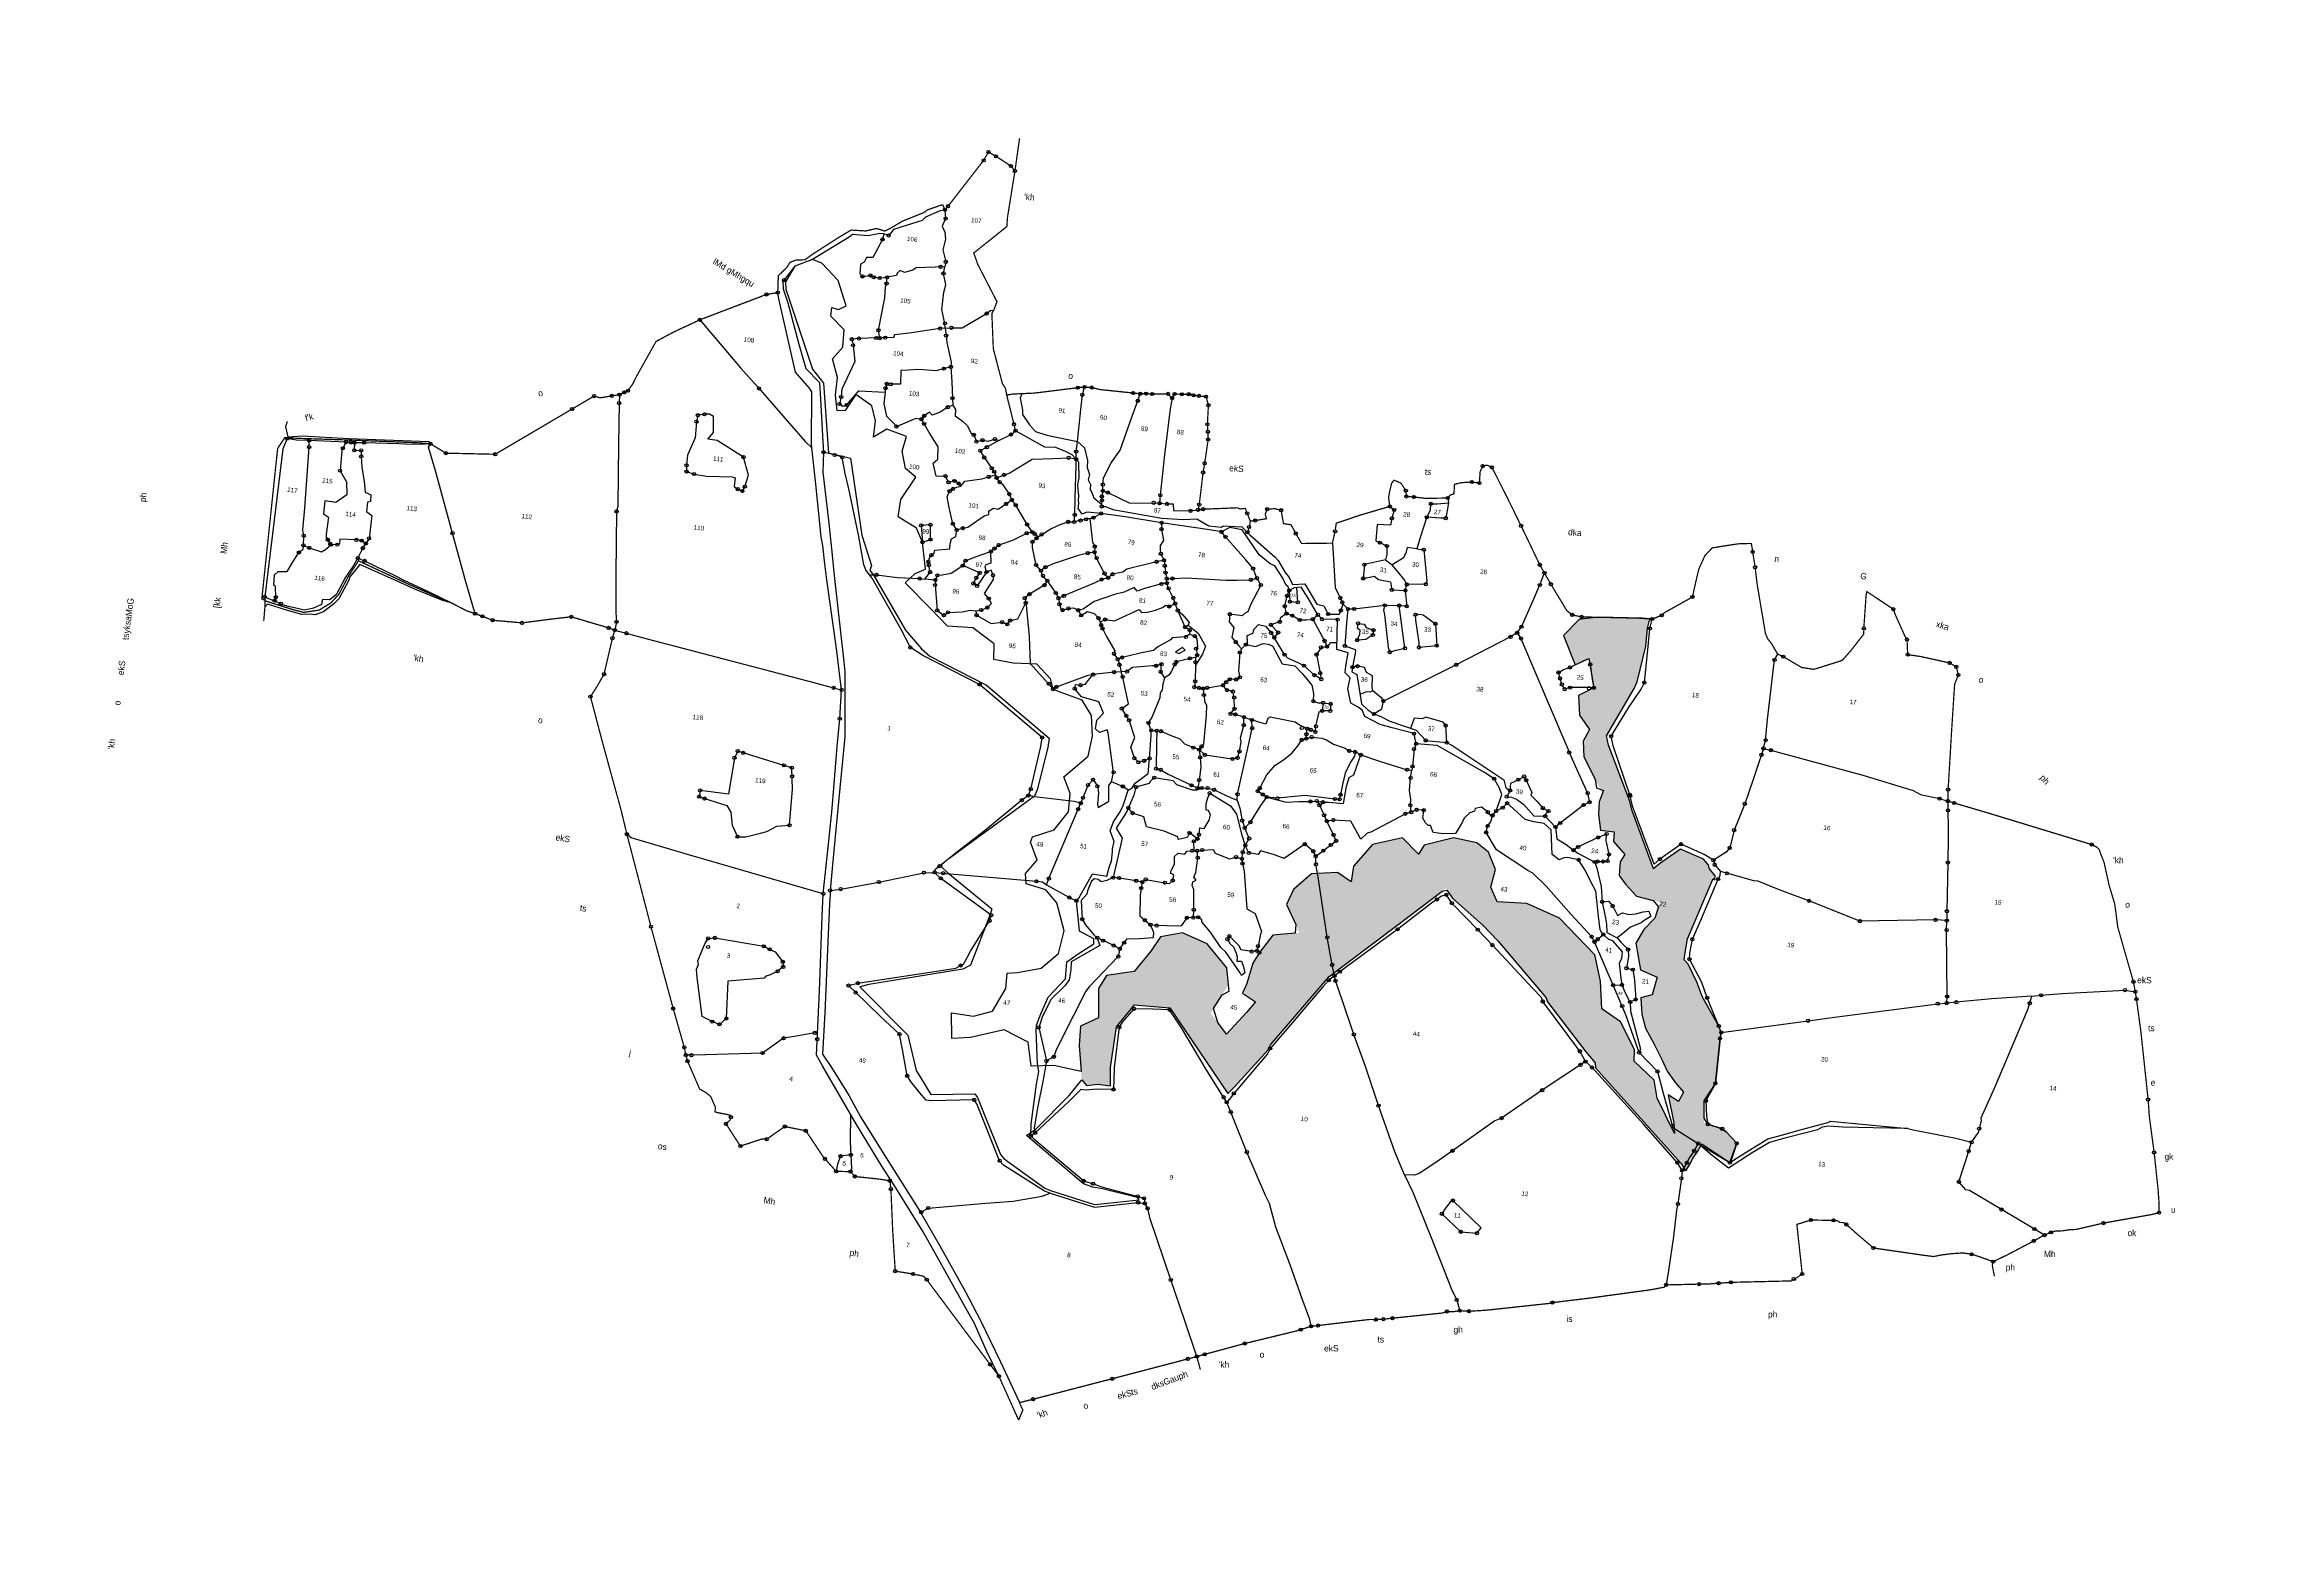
# Model space of a CAD drawing. Header units: feet. Extents: x 335453 to 339852, y 1780150 to 1783105.
import ezdxf
from ezdxf.enums import TextEntityAlignment as Align

# ---------------------------------------------------------------- set-up
doc = ezdxf.new("R2010")
doc.units = ezdxf.units.FT
doc.header["$LTSCALE"] = 0.02
doc.header["$MEASUREMENT"] = 0
doc.linetypes.add('DASHDOT', pattern=[1, 0.5, -0.25, 0, -0.25])
doc.linetypes.add('DIVIDE', pattern=[31.75, 12.7, -6.35, 0, -6.35, 0, -6.35])
doc.layers.get('0').update_dxf_attribs({"linetype": 'CONTINUOUS'})
for name, color, linetype in [('OFF', 1, 'CONTINUOUS'), ('POLY_HATCH', 12, 'CONTINUOUS'), ('POLY_PARCEL', 6, 'CONTINUOUS'), ('POLY_ROAD', 30, 'CONTINUOUS'), ('POLY_WATER', 4, 'CONTINUOUS'), ('SYM_STONE', 1, 'CONTINUOUS'), ('TEXT_MAPOUT', 7, 'CONTINUOUS'), ('TEXT_PARCEL', 7, 'CONTINUOUS'), ('V_BOUND_LINE', 7, 'CONTINUOUS'), ('V_BOUND_STREAM_LINE', 7, 'DASHDOT'), ('V_DIVIDE_LINE', 7, 'DIVIDE')]:
    doc.layers.add(name, color=color, linetype=linetype)
doc.styles.add('TEXT_MAP', font='', dxfattribs={"height": 0.25})
doc.styles.get('TEXT_MAP').set_extended_font_data('Kruti Dev 050')

# ---------------------------------------------------------------- blocks, each defined once
blk = doc.blocks.new('STONE')
blk.add_circle((0, 0), 0.0851)
blk = doc.blocks.new('AFD')
at = {"layer": 'POLY_HATCH'}
h = blk.add_hatch(dxfattribs=at)
h.set_pattern_fill('ZIGZAG', color=256, scale=15, style=0)
h.set_pattern_definition([(0, (0, 0), (1.875, 1.875), [1.875, -1.875]), (90, (1.875, 0), (-1.875, 1.875), [1.875, -1.875])])
h.paths.add_polyline_path([(460.79, 283.77), (457.54, 277.7), (451.91, 268.98), (441.17, 266.11), (438.66, 260.64), (439.99, 249.11), (433.18, 245.11), (433.48, 237.43), (435.97, 224.22), (438.22, 222.06), (442.53, 223.01), (447.65, 222.87), (446.84, 230.12), (447.38, 246.36), (453.47, 255.78), (467.54, 256.18), (494.03, 225.05), (496.44, 228.03), (507.88, 243.85), (508.73, 246.09), (528.84, 275.51), (530.85, 277.44), (532.78, 279.29), (553.67, 298.95), (570.8, 315.26), (573.86, 311.65), (587.1, 302.32), (593.51, 296.91), (615.09, 276.59), (615.79, 275.04), (633.06, 257.09), (637.13, 253.23), (637.59, 251.22), (677.82, 215.28), (679.03, 217.89), (679.72, 219.97), (681.42, 222.91), (682.66, 226), (694.53, 219.85), (696.35, 227.75), (691.76, 231.79), (690.03, 232.85), (682.73, 234.25), (681.7, 243.06), (685.32, 250.39), (685.18, 271.21), (684.17, 273.08), (676.49, 283.66), (673.63, 289.41), (669.47, 296.12), (667.67, 297.63), (667.67, 304.79), (675.97, 332.2), (673.58, 334.42), (672.87, 336.13), (670.85, 337.98), (661.35, 340.99), (653.7, 334.2), (651.61, 332.04), (640.64, 353.88), (639.25, 357.8), (626.96, 381.63), (636.06, 402.09), (636.98, 404.87), (638.82, 419.29), (638.7, 430.19), (636.12, 430.07), (618.89, 428.54), (611.45, 426.8), (606, 419.85), (611.89, 408.83), (617.03, 411.98), (620.2, 400.63), (614.56, 396.86), (615.74, 389.17), (620.33, 384), (618.37, 379.18), (619.31, 372.97), (627.2, 361.04), (628.49, 360.7), (627.3, 355.97), (627.6, 351.02), (629.08, 344.96), (634.56, 344.81), (634.71, 340.97), (639.74, 336.39), (638.26, 333.29), (638.41, 327.96), (641.22, 324.71), (646.1, 320.57), (655.68, 319.11), (654.24, 312.73), (650.41, 307.76), (647.9, 301.99), (650.86, 291.79), (657.81, 289.58), (656.63, 282.48), (652.34, 280.71), (653.37, 274.35), (655.46, 269.07), (659.61, 263.16), (663.45, 257.24), (665.78, 253.1), (669.63, 248.82), (673.16, 245.53), (671.68, 241.66), (667.26, 243.78), (670.67, 233.08), (671.4, 228.86), (667.11, 235.66), (663.12, 242.02), (661.19, 248.97), (652.46, 255.62), (652.06, 260.2), (645.4, 270.4), (637.41, 274.69), (635.73, 285.59), (632.32, 295.64), (616.77, 308.5), (603.31, 312.79), (591.62, 312.19), (588.52, 317.67), (589.5, 324.87), (585.95, 331.37), (581.07, 334.48), (571.59, 335.51), (560.35, 331.23), (558.57, 327.53), (551.62, 333.3), (540.07, 329.3), (533.56, 319.99), (533.34, 313.7), (527.57, 316.81), (517.36, 315.04), (511, 308.09), (508.92, 301.88), (515.2, 291.43), (504.78, 289.31), (500.31, 281.84), (498.24, 277.37), (495.99, 264.81), (500.9, 262.29), (497.94, 257.7), (490.98, 248.29), (483.83, 255.97), (489.58, 267.76), (488.17, 274.45), (479.44, 283.03), (469.23, 286.28)])
at = {"layer": 'OFF'}
for points in [[(343.01, 562.1), (344.17, 560.18)], [(282.18, 519.87), (281.57, 526.97)], [(93.66, 378.19), (94.2, 374.1)], [(427.28, 91.69), (426.12, 87.49)]]:
    blk.add_lwpolyline(points, dxfattribs=at)
at = {"layer": 'POLY_HATCH'}
blk.add_lwpolyline([(611.45, 426.8), (606, 419.85), (611.89, 408.83), (617.03, 411.98), (620.2, 400.63), (614.56, 396.86), (615.74, 389.17), (620.33, 384), (618.37, 379.18), (619.31, 372.97), (624.79, 364.69), (625.68, 361.44), (628.49, 360.7), (627.3, 355.97), (627.6, 351.02), (629.08, 344.96), (634.56, 344.81), (634.71, 340.97), (639.74, 336.39), (638.26, 333.29), (638.41, 327.96), (641.22, 324.71), (646.1, 320.57), (652.91, 319.53), (655.28, 317.31), (654.24, 312.73), (650.41, 307.76), (647.9, 301.99), (650.86, 291.79), (657.81, 289.58), (656.63, 282.48), (652.34, 280.71), (653.37, 274.35), (655.46, 269.07), (659.61, 263.16), (663.45, 257.24), (665.78, 253.1), (669.63, 248.82), (673.16, 245.53), (671.68, 241.66), (667.26, 243.78), (670.67, 233.08), (671.4, 228.86), (667.11, 235.66), (663.12, 242.02), (661.19, 248.97), (652.46, 255.62), (652.06, 260.2), (645.4, 270.4), (637.41, 274.69), (635.73, 285.59), (632.32, 295.64), (616.77, 308.5), (603.31, 312.79), (591.62, 312.19), (588.52, 317.67), (589.5, 324.87), (585.95, 331.37), (581.07, 334.48), (571.59, 335.51), (560.35, 331.23), (558.57, 327.53), (551.62, 333.3), (540.07, 329.3), (533.56, 319.99), (533.34, 313.7), (527.57, 316.81), (517.36, 315.04), (511, 308.09), (508.92, 301.88), (513.36, 294.49), (513.51, 291.09), (504.78, 289.31), (500.31, 281.84), (498.24, 277.37), (496.76, 269.09), (495.42, 265.1), (500.9, 262.29), (497.94, 257.7), (490.98, 248.29), (486.99, 252.57), (484.77, 257.9), (487.58, 263.66), (490.1, 265.29), (488.17, 274.45), (479.44, 283.03), (469.23, 286.28), (460.79, 283.77), (457.54, 277.7), (451.91, 268.98), (441.17, 266.11), (438.66, 260.64), (439.99, 249.11), (433.18, 245.11), (433.48, 237.43), (435.4, 227.23), (424.45, 228.41), (415.57, 227.23), (413.35, 236.54), (403.43, 240.24), (390.41, 235.8), (383.16, 234.62), (381.97, 244.67), (390.71, 244.38), (397.96, 247.18), (402.25, 256.65), (402.1, 262.71), (406.1, 263.45), (415.27, 266.11), (421.37, 272.7), (422.55, 281.87), (418.55, 292.51), (413.67, 297.24), (405.65, 298.72), (404.91, 302.71), (408.9, 308.48), (405.46, 315.23), (406.05, 317.45), (414.23, 321.15), (419.11, 328.83), (418.96, 336.08), (415.71, 342.43), (424.44, 351.6), (425.22, 359.68), (423.89, 367.66), (419.59, 373.28), (410.57, 375.5), (407.69, 376.42), (406.21, 380.3), (400.25, 385.53), (390.88, 384.85), (383.03, 385.44), (382.59, 391.65), (373.47, 396.97), (363.4, 396.53), (356.15, 402.59), (344.9, 411.69), (348.45, 415.83), (352.3, 418.04), (349.9, 428.42), (346.95, 433.71), (339.25, 437.41), (339.55, 444.36), (344.43, 453.77), (339.99, 456.73), (337.92, 463.38), (338.95, 469.29), (330.96, 471.36), (326.08, 467.66), (326.08, 474.17), (324.01, 479.93), (317.25, 483.69), (313.75, 476.93), (310.64, 476.34), (309.31, 482.55), (309.31, 489.5), (306.49, 496.6), (310.05, 501.62), (309.75, 508.57), (303.98, 513.3), (303.98, 516.85), (306.64, 516.26), (309.6, 518.03), (305.31, 527.64), (298.06, 533.74), (294.27, 534.8), (287.63, 531.49), (284.68, 524.82), (285.15, 521.95), (299.1, 491.64), (304.06, 486.72), (308.96, 459.5), (317.95, 458.34), (325.74, 428.56), (330.91, 417.06), (330.43, 415.1), (332.21, 413.27), (347.04, 393.19), (354.14, 386.52), (357.8, 383.99), (381.33, 375.01), (408.25, 356.94), (408.17, 353.29), (405.77, 336.16), (405.12, 333.46), (402.75, 331.34), (373.29, 304.34), (371.57, 302.63), (371.59, 301.64), (374.28, 299.56), (393.27, 287.3), (392.83, 285.01), (387.23, 264.27), (384.46, 262.4), (348.21, 252.23), (344.68, 250.89), (365.7, 234.02), (370.59, 220.45), (372.59, 217.95), (377.42, 211.65), (394.67, 213.9), (395.87, 212.49), (399.86, 204.99), (407.32, 191.12), (409.05, 189.58), (426.24, 179.76), (428.62, 179.18), (444.82, 175.97), (446.68, 175.58), (463.84, 179.31), (463.17, 180.2), (463.17, 180.2), (449.03, 182.1), (445.1, 182.37), (441.25, 183.19), (416.81, 199.76), (420.12, 202.65), (431.79, 217.31), (436.1, 224.1), (438.22, 222.06), (442.53, 223.01), (447.65, 222.87), (446.84, 230.12), (447.38, 246.36), (453.47, 255.78), (467.54, 256.18), (494.03, 225.05), (496.44, 228.03), (507.88, 243.85), (508.73, 246.09), (528.84, 275.51), (530.85, 277.44), (532.78, 279.29), (553.67, 298.95), (569.45, 313.97), (571.31, 314.66), (573.86, 311.65), (587.1, 302.32), (593.51, 296.91), (615.09, 276.59), (615.79, 275.04), (633.06, 257.09), (637.13, 253.23), (637.59, 251.22), (675.31, 217.52), (677.56, 214.72), (679.03, 217.89), (679.72, 219.97), (681.42, 222.91), (682.66, 226), (694.53, 219.85), (696.35, 227.75), (691.76, 231.79), (690.03, 232.85), (684.2, 233.97), (682.5, 236.25), (681.7, 243.06), (685.32, 250.39), (685.2, 268.24), (685.44, 270.71), (684.17, 273.08), (676.49, 283.66), (673.63, 289.41), (669.47, 296.12), (667.67, 297.63), (667.67, 300.46), (668.05, 306.04), (675.56, 330.85), (676.23, 330.45), (676.23, 331.96), (673.58, 334.42), (672.87, 336.13), (670.85, 337.98), (661.35, 340.99), (653.7, 334.2), (651.61, 332.04), (640.64, 353.88), (639.25, 357.8), (628.49, 378.66), (627.26, 382.29), (636.06, 402.09), (636.98, 404.87), (638.82, 419.29), (638.75, 426.39), (639.23, 430.21), (636.12, 430.07), (618.89, 428.54), (611.45, 426.8)], dxfattribs=at)
at = {"layer": 'POLY_PARCEL'}
for points in [[(344.17, 560.18), (344.82, 556.73), (343.84, 553.55), (345.06, 551.35), (345.71, 548.65), (345.06, 544.28), (346.78, 539.71), (346.58, 537.78)], [(321.22, 548.05), (320.92, 545.76), (317.9, 538.25), (315.37, 537.93), (314.71, 535.97), (313.32, 535.07), (313.57, 531.24), (314.71, 530.34), (317.74, 531.07), (319.12, 530.5), (321.49, 530.5), (324.35, 531.07)], [(324.19, 506.87), (323.3, 509.89), (324.43, 522.91), (324.11, 527.24), (324.43, 528.63), (324.35, 531.07)], [(346.58, 537.78), (346.58, 537.78), (335.38, 536.13), (334.24, 534.99), (334.24, 534.99), (331.05, 533.77), (329.25, 534.34), (328.11, 533.2), (328.03, 532.22), (324.35, 531.07)], [(349.41, 513.59), (349.14, 515.51), (347.35, 520.81), (347.35, 527.72), (347.76, 530.74), (346.37, 535.06), (346.58, 537.78)], [(349.41, 513.59), (351.89, 514.05), (356.14, 514.54), (365.1, 521.17), (366.49, 522.56), (367.75, 522.85)], [(349.41, 513.59), (347.48, 513.24), (335.47, 510.14), (329.75, 508.75), (329.51, 507.52), (326.24, 507.28), (324.19, 506.87)], [(349.41, 513.59), (350.13, 510.76), (350.7, 508), (353.32, 500.54), (353.4, 498.66)], [(252.62, 506.17), (270.69, 489.11), (278.56, 482.05), (299.39, 462.95), (302.31, 460.73)], [(324.19, 506.87), (322.71, 506.74), (316.02, 505.76), (313.24, 505.19), (313.97, 502.83), (315.44, 496.54), (311.52, 485.12), (311.6, 482.02), (311.2, 479.16), (312.58, 478.51), (314.05, 479.08), (318.3, 485.2), (328.63, 485.77)], [(353.4, 498.66), (347.65, 496.43), (340.87, 496.27), (336.86, 495.45), (333.84, 495.04), (334.33, 489.66), (330.49, 489.17), (328.94, 489.17), (328.61, 487.37), (328.63, 485.77)], [(353.4, 498.66), (354.46, 492.79), (355.36, 486.42), (355.84, 483.62)], [(408.7, 443.07), (408.58, 445.87), (408.03, 452.43), (406.93, 465.42), (406.38, 470.84), (406.42, 474.84), (406.3, 487.61), (406.3, 493.44), (406.83, 496.58)], [(418.55, 456.56), (418.3, 459.04), (418.22, 461.74), (420.54, 467.99), (423.57, 473.29), (426.82, 487.26), (428.36, 493.51), (428.99, 496.36)], [(441.75, 496.04), (441.42, 491.73), (441.27, 473.38), (441.34, 457.33), (441.42, 454.17)], [(328.63, 485.77), (328.69, 481.25), (330.16, 476.44), (333.43, 473.91), (334.6, 472.8), (342.03, 476.96), (344.08, 476.76)], [(355.84, 483.62), (353.96, 482.64), (351.18, 480.43), (348.16, 478.8), (347.02, 479.86), (345.06, 478.23), (344.08, 476.76)], [(355.84, 483.62), (357.07, 482.07), (357.23, 479.54), (360.17, 477.9), (362.51, 476.17), (364.06, 473.64), (365.37, 472.91), (366.67, 470.38), (369.04, 471.19), (371.25, 471.11), (373.86, 472.17), (375.41, 471.76)], [(224.33, 473.23), (224.5, 469.87), (226.14, 453.73), (228.49, 429.46), (228.26, 427.16), (230.65, 402.62), (232.36, 387.44), (233.07, 383.75), (232.75, 380.41), (245.86, 378.42), (313.33, 368.54), (321.33, 367.31), (324.57, 366.85)], [(362.48, 452.22), (361.56, 453.13), (359.84, 453.95), (357.47, 453.13), (356, 455.5), (353.88, 455.09), (352.41, 455.09), (350.61, 460.07), (352.25, 461.78), (351.84, 466.68), (347.75, 471.87), (344.08, 476.76)], [(375.41, 471.76), (371.06, 468.62), (368.61, 466.99), (370, 465.03), (374.99, 459.33), (375.66, 458.15), (375.66, 458.15)], [(375.41, 471.76), (379.99, 474.7), (381.62, 476.39)], [(554.46, 468.84), (554.96, 466.96)], [(376.21, 457.03), (376.21, 457.03), (380.89, 459.44), (389.38, 465.89), (397.8, 467.11), (403.68, 468.09), (406.42, 468.04)], [(532.07, 463.01), (533.94, 461.79), (533.4, 458.4), (533.17, 455.62), (527.84, 455.31), (528.07, 448.9), (532.64, 447.32), (532.95, 444), (532.72, 441.84)], [(547.09, 460.34), (547, 460.09), (545.45, 452.45), (544.53, 447.51)], [(554.96, 466.96), (554.57, 460.79), (552.64, 460.63), (547.09, 460.34)], [(547.09, 460.34), (548.23, 463.34), (548.08, 465.81), (550.63, 466.04), (554.96, 466.96)], [(330.55, 413.27), (328.77, 415.1), (327.87, 417.06), (324.36, 428.56), (318.64, 446.3), (316.43, 452.14), (314.64, 458.34), (312.92, 458.75), (307.03, 459.5)], [(362.81, 434.78), (361.01, 437.07), (358.81, 443.27), (357.58, 447.43), (358.32, 449.69), (359.54, 450.75), (361.01, 451.56), (362.48, 452.22)], [(362.48, 452.22), (363.87, 454.26), (370.49, 456.05), (373.1, 457.11), (375.66, 458.15)], [(375.66, 458.15), (376.21, 457.03)], [(376.21, 457.03), (377.6, 455.48), (378.66, 454.91), (381.93, 451.16), (383.15, 448.98)], [(418.55, 456.56), (418.4, 454.32), (418.63, 452.78), (418.61, 451.32)], [(418.55, 456.56), (420.56, 456.1), (429.75, 452.93), (439.1, 454.09), (441.42, 454.17)], [(441.42, 454.17), (444.36, 454.24), (446.75, 454.55), (447.25, 451.89), (453.89, 452.51), (456.85, 453.3)], [(477.82, 451.14), (477.61, 448.73), (477.22, 446.58)], [(118.83, 442.6), (117.54, 439.1), (117.54, 439.1), (117.76, 431.09), (117.76, 431.09), (120.72, 426.99), (121.45, 421.89), (117.51, 418.4), (117.51, 418.4), (113.05, 418.62), (113.2, 413.37), (115.24, 412.35), (115.02, 405.49), (115.24, 404.29), (117.36, 401.59)], [(122.24, 442.7), (122.48, 439.73), (125.17, 439.98), (125.47, 437.64), (126.21, 433.3), (127.74, 428.04), (128.55, 423.74), (130.96, 422.94), (131.03, 420.3), (129.88, 419.95), (130.01, 416.22), (132.2, 414.87), (132.12, 405.75), (131.08, 403.58)], [(177.17, 380.78), (171.77, 393.84), (164.74, 411.46), (155.31, 435.16), (151.51, 444.2), (152.13, 445.63)], [(362.81, 434.78), (365.18, 435.76), (367.06, 436.34), (372.94, 441.56), (374.82, 442.21), (374.57, 443.6), (376.13, 444.99), (378.25, 444.74), (383.15, 448.98)], [(392.62, 437.29), (390.26, 440.01), (384.95, 447.11), (383.15, 448.98)], [(395.32, 435.75), (396.41, 436.75), (399.73, 439.29), (403.29, 441.45), (406.3, 442.84), (408.7, 443.07)], [(414.71, 445.16), (408.7, 443.07)], [(414.71, 445.16), (416.04, 445.62), (418.89, 447.6)], [(414.71, 445.16), (415.19, 442.84), (416.73, 435.97), (417.81, 434.28), (417.97, 432.04)], [(443.07, 446.55), (443.29, 444.07), (444.58, 439.74), (443.52, 437.54), (443.75, 435.42), (444.28, 433.98), (445.65, 431.93)], [(482.97, 428.99), (481.04, 432.54), (477.79, 435.63), (468.8, 443.79), (466.97, 445.59)], [(511.1, 446.05), (512.28, 439.6), (514.13, 428.72), (516.61, 424.86), (518.02, 422.46)], [(544.53, 447.51), (540.68, 447.55), (540.37, 445.32), (539.52, 443.23), (535.58, 440.15)], [(544.53, 447.51), (547.32, 447.48), (549.95, 435.28), (549.64, 433.97), (542.22, 433.05)], [(587.72, 418.86), (589.11, 421.48), (592.44, 431.96), (594.45, 438.67), (595.76, 443.59)], [(106.63, 400.13), (106.33, 403.93), (105.75, 406.26), (105.53, 414.87), (104.57, 439), (104.27, 441.62)], [(352.47, 414.08), (354.18, 417.04), (353.04, 421.04), (353.69, 423.57), (354.92, 424.63), (355.08, 425.94), (360.88, 427.08), (360.85, 429.07), (361.1, 431.03), (362.81, 432.17), (362.81, 434.78)], [(377.18, 427.83), (379.96, 430.68), (385.6, 433.38), (390.5, 436.56), (392.62, 437.29)], [(392.62, 437.29), (393.6, 436.64), (395.32, 435.75)], [(397.72, 422.47), (395.56, 424.47), (393.32, 431.19), (393.09, 433.43), (394.56, 435.05), (395.32, 435.75)], [(532.72, 441.84), (524.61, 438.99), (524.76, 433.51), (528.93, 434.82), (530.87, 433.74), (535.58, 433.35), (536.51, 430.27), (541.84, 430.61)], [(532.72, 441.84), (535.58, 440.15)], [(542.22, 433.05), (541.06, 434.74), (535.58, 440.15)], [(366.75, 421.01), (367.62, 423.09), (371.05, 424.81), (377.18, 427.83)], [(376.39, 419.54), (375.63, 421.62), (375.96, 422.44), (377.75, 423.42), (377.18, 427.83)], [(417.97, 432.04), (415.34, 431.42), (411.71, 430.11), (402.28, 425.63), (399.35, 424.01), (397.72, 422.47)], [(424.46, 422.62), (422.84, 424.17), (419.05, 429.88), (417.97, 432.04)], [(445.65, 431.93), (442.76, 431.02), (431.45, 426.77), (429.93, 425.48), (426.05, 424.19), (424.46, 422.62)], [(445.65, 431.93), (446.18, 429.8), (446.79, 427.15), (447.53, 424.82)], [(447.53, 424.82), (449.77, 425.13), (455.1, 425.98), (471.02, 426.83), (475.23, 427.3), (480.64, 428.07), (482.97, 428.99)], [(447.76, 423.05), (447.53, 424.82)], [(482.97, 428.99), (484.83, 426.45), (481.66, 418.42), (480.79, 415.37), (480.02, 414.9), (478.86, 413.52), (473.91, 413.59), (473.91, 410.58), (476, 408.58), (475.69, 404.56), (478.86, 401.55), (480.04, 400.56)], [(496.13, 416.33), (495.13, 419.18), (495.59, 423.35), (496.2, 425.54), (496.98, 421.19), (500.07, 421.27), (499.06, 427)], [(534.45, 423.89), (534.19, 421.95), (534.65, 420.25), (537.59, 407.51), (538.44, 405.66), (540.37, 406.51), (544.23, 407.9), (540.07, 424.43)], [(534.45, 423.89), (540.07, 424.43)], [(541.84, 430.61), (543.08, 424.43), (540.07, 424.43)], [(541.84, 430.61), (542.22, 433.05)], [(674.79, 338.04), (670.85, 339.89), (661.35, 342.9), (653.7, 336.11), (651.61, 333.95), (640.64, 355.79), (639.25, 359.72), (630.41, 378.66), (629.17, 382.29), (634.74, 394.25), (638.93, 402.09), (639.86, 404.87), (639.78, 419.29), (639.7, 426.39), (640.18, 430.21)], [(356.62, 414.16), (357.19, 416.11), (359.07, 416.44), (362.58, 417.5), (366.75, 421.01)], [(376.39, 419.54), (373.28, 413.67), (371.73, 414.48), (372.63, 416.85), (373.77, 418.89), (366.75, 421.01)], [(373.85, 403.79), (375.9, 404.36), (378.27, 405.59), (379.66, 407.38), (378.43, 409.18), (376.47, 410.97), (379.41, 416.85), (379.08, 418.56), (378.18, 420.52), (376.39, 419.54)], [(400.66, 418.79), (399.72, 416.92), (394.24, 412.75), (392.54, 410.9), (393.16, 409.13)], [(400.66, 418.79), (398.73, 420.56), (397.72, 422.47)], [(400.66, 418.79), (404.52, 414.31), (405.76, 412.38)], [(424.46, 422.62), (421.98, 421.64), (419.2, 419.87), (409.54, 414.62), (407.85, 413.54), (405.76, 412.38)], [(447.76, 423.05), (445.68, 422.51), (439.19, 419.96), (436.43, 418.63), (435.12, 419.95), (431.41, 417.63), (427.7, 416.32), (419.98, 412.69), (416.04, 409.22), (414.1, 408.52)], [(451.97, 415.4), (450.94, 417.54), (448.7, 421.09), (447.76, 423.05)], [(496.13, 416.33), (493.81, 414.24), (493.89, 412.78), (490.49, 411.23), (493.73, 408.53), (492.39, 406.36)], [(496.13, 416.33), (498.53, 415.79), (501.62, 414.4), (504.32, 414.78), (506.72, 415.25)], [(506.72, 415.25), (508.55, 417.25)], [(520.11, 420.84), (522.55, 421.11), (534.45, 423.89)], [(587.72, 418.86), (585.27, 416.97), (565.12, 403.63), (538.04, 386.2)], [(587.72, 418.86), (589.42, 416.85), (602.42, 393.56), (612.7, 375.42), (613.37, 374.05), (622.41, 358.93), (623.56, 355.45), (621.32, 354.06), (612.9, 345.96), (611.24, 344.18)], [(689.61, 384.21), (690.07, 387.53), (689.84, 395.71), (690.07, 419.46), (691.03, 421.94)], [(330.55, 413.27), (333.27, 413.62), (341.6, 413.53), (350.39, 414.04), (352.47, 414.08)], [(402.63, 333.46), (403.29, 336.16), (405.41, 353.29), (405.49, 356.94), (378.57, 375.01), (355.04, 383.99), (349.73, 386.52), (345.38, 393.19), (331.63, 412.16), (330.55, 413.27)], [(356.62, 414.16), (352.47, 414.08)], [(356.62, 414.16), (356.7, 412.2), (358.66, 402.32), (361.52, 400.69), (362.99, 402), (368.54, 402.89), (371.65, 403.79), (373.85, 403.79)], [(373.85, 403.79), (374.35, 402.16), (380.47, 399.55), (384.72, 400.53), (386.84, 399.88), (387.82, 401.51), (390.77, 402.49), (393.16, 409.13)], [(393.16, 409.13), (393.46, 408.27), (395.95, 396.02), (397.49, 385.53), (405.68, 378.35), (407.69, 376.42), (408.93, 377.42), (420.9, 383.44), (422.83, 383.89)], [(405.76, 412.38), (406.45, 410.07), (407.23, 408.29), (408, 407.91), (410.16, 408.83), (412.17, 409.22), (414.1, 408.52)], [(414.1, 408.52), (415.48, 406.65), (417.8, 408.43), (420.58, 407.89), (422.44, 406.26), (423.2, 404.8)], [(423.2, 404.8), (425.09, 406.07), (428.87, 406.02), (438.03, 411.55), (439.09, 410.38), (441.43, 410.8), (444.52, 411.97), (447.13, 413.3), (448.35, 414.37), (449.74, 413.99), (451.97, 415.4)], [(453.25, 412.76), (451.97, 415.4)], [(453.25, 412.76), (455.42, 411.37), (458.28, 408.59), (458.05, 407.43)], [(456.89, 406.55), (453.25, 412.76)], [(458.05, 407.43), (456.89, 406.55)], [(458.05, 407.43), (462.29, 404.81), (465.69, 400.02), (464.92, 396.74), (462.63, 392.02)], [(481.51, 402.34), (482.03, 403.27), (481.65, 405.97), (483.96, 407.13), (483.96, 408.67), (485.59, 410.83), (488.37, 410.45), (490.92, 408.06), (492.39, 406.36)], [(506.72, 415.25), (512.29, 407.25), (513.53, 405.09)], [(517.27, 406.98), (514.61, 406.71), (513.53, 405.09)], [(97.76, 377.1), (98.06, 378.5), (97.41, 382.66), (96.68, 383.17), (96.6, 387.26), (97.89, 388.74), (101.35, 389.08), (103.25, 393.31), (105.15, 397.11), (106.68, 398.64), (106.63, 400.13)], [(106.63, 400.13), (109.04, 399.4), (114, 398.31), (115.46, 399.48), (117.36, 401.59)], [(131.08, 403.58), (129.34, 404.51), (127.22, 404.58), (120.72, 404.15), (120.8, 402.32), (119.92, 401.89), (117.36, 401.59)], [(128.61, 397.5), (130.15, 401.66), (131.08, 403.58)], [(423.2, 404.8), (424.45, 402.41), (426.35, 399.46), (430.21, 394.21), (430.06, 392.97), (431.76, 390.97)], [(459.05, 404), (457.64, 402.75), (452.31, 401.83), (451.69, 400.98), (446.98, 397.66), (445.44, 395.96), (440.34, 394.42), (436.09, 392.88), (433.38, 391.87), (431.76, 390.97)], [(459.05, 404), (458.82, 405.62), (456.89, 406.55)], [(459.05, 404), (461.06, 403.46), (462.06, 402.45), (462.53, 399.52), (462.14, 398.6), (462.83, 396.05), (462.29, 395.05)], [(480.04, 400.56), (479.5, 399.02), (479.79, 391.64), (480.64, 389.24), (479.25, 388.24), (476.7, 388.01), (475.46, 386.7), (474.3, 385.39)], [(481.51, 402.34), (480.04, 400.56)], [(481.51, 402.34), (485.37, 402.03), (488.23, 403.49), (490.32, 403.57), (492.1, 403.11), (496.65, 396.39), (501.7, 396.11), (505.1, 393.33), (509.2, 389.32), (510.2, 386.08), (510.51, 383.07), (512.52, 382.6), (514.45, 382.91)], [(513.53, 405.09), (511.21, 404.55), (509.74, 401.54), (511.98, 394.44), (512.68, 392.04), (509.82, 393.35), (505.29, 396.63), (498.57, 398.87), (497.18, 400.11), (492.39, 406.36)], [(533.46, 389.83), (533.06, 391.02), (532.67, 395.59), (530.14, 396.7), (529.19, 398.59), (526.35, 398.75), (524.45, 398.15)], [(431.76, 390.97), (432.68, 388.88), (433.73, 386.21)], [(451.09, 385.71), (449.23, 387.94), (449.23, 390.95), (447.15, 390.11), (445.6, 389.95), (442.59, 389.26), (437.95, 388.41), (435.95, 386.56), (433.73, 386.21)], [(462.29, 395.05), (460.13, 394.5), (454.95, 392.5), (454.41, 391.49), (453.41, 388.64), (452.63, 387.17), (451.09, 385.71)], [(462.29, 395.05), (462.53, 393.19), (462.63, 392.02)], [(462.63, 392.02), (463.22, 385.71), (463.14, 383.39), (466.65, 383.23)], [(528.59, 387.84), (531.17, 389.2), (532.43, 389.28), (533.46, 389.83)], [(533.46, 389.83), (536.94, 387.54), (538.04, 386.2)], [(434.75, 342.55), (435.13, 346.34), (431.2, 361.61), (430.69, 362.83), (427.79, 361.35), (426.12, 362.7), (426.28, 366.07), (428.51, 369.1), (426.23, 373.44), (419.16, 374.64), (416.19, 377.54), (416.22, 379.25), (418.32, 379.19), (420.26, 379.83), (420.51, 380.45), (422.83, 383.89)], [(433.73, 386.21), (430.92, 385.78), (422.83, 383.89)], [(448.67, 353.39), (446.6, 352.22), (444.43, 351.37), (442.66, 352.76), (440.8, 356.93), (441.88, 361.02), (438.94, 367.47), (435.54, 371.79), (438.02, 373.95), (434.77, 383.56), (433.73, 386.21)], [(448.09, 364.49), (446.68, 367.27), (447.76, 369.51), (450.15, 377.76), (450.07, 379.68), (450.77, 380.84), (450.77, 383.38), (451.09, 385.71)], [(466.65, 383.23), (468.2, 383.69), (474.3, 385.39)], [(466.65, 383.23), (467.19, 380.68), (467.96, 377.75), (468.66, 376.82), (468.97, 372.89), (469.28, 361.39), (468.58, 360.39), (467.73, 359)], [(483.96, 373.74), (480.48, 374.43), (478.55, 374.43), (479.86, 376.59), (479.25, 381.07), (478.47, 383.31), (476.08, 383.61), (474.3, 385.39)], [(514.45, 382.91), (514.45, 379.67)], [(514.45, 382.91), (517.47, 382.76), (517.62, 379.98), (514.45, 379.67)], [(534.92, 380.69), (537.8, 383.12), (538.04, 386.2)], [(564.77, 372.62), (563.64, 379.26), (562.54, 380.44), (555.5, 381.7), (554.08, 380.91), (550.92, 380.76), (549.97, 376.63)], [(689.61, 384.21), (686.89, 371.58), (684.65, 361.62), (681.59, 350.78), (680.66, 343.6), (679.5, 341.82), (674.79, 338.04)], [(689.61, 384.21), (692.55, 383.82), (692.55, 383.82), (729.79, 378.04), (729.79, 378.04), (750.25, 374.16), (750.25, 374.16), (753.34, 372.93), (760.99, 372.15), (764.4, 371.57), (766.07, 357.44), (767.06, 347.4), (768.81, 328.22), (769.18, 324.51)], [(467.73, 359), (470.23, 357.2), (481.27, 356.81), (483.21, 357.43), (483.67, 360.06), (483.98, 363.97), (483.44, 365.51), (484.21, 370.6), (483.96, 373.74)], [(483.96, 373.74), (487.16, 372.99)], [(484.89, 340.81), (484.83, 343.15), (486.92, 362.87), (487.69, 369.82), (487.16, 372.99)], [(509.26, 371.99), (506.09, 372.99), (504.31, 374), (494.27, 374.84), (493.42, 374.23), (492.88, 371.99), (490.02, 372.45), (487.16, 372.99)], [(509.26, 371.99), (512.66, 371.06), (512.66, 373.3), (513.28, 379.17), (514.45, 379.67)], [(509.4, 368.05), (509.26, 369.75), (509.26, 371.99)], [(467.73, 359), (465.37, 359.55), (461.9, 360.55), (459.89, 362.25), (455.87, 363.33), (451.93, 364.57), (450.23, 364.59)], [(496.38, 343.34), (492.56, 345.24), (493.26, 346.55), (495.42, 352.03), (498.28, 356.27), (501.4, 358.69), (504.41, 361.78), (506.5, 365.02), (507.66, 367.34), (509.4, 368.05)], [(529.14, 364.95), (529.07, 363.18), (527.75, 360.71), (526.13, 356.15), (525.63, 351.64), (525.17, 345.62), (523.31, 345.54), (511.41, 345.62), (500.67, 343.31), (496.38, 343.34)], [(509.4, 368.05), (511.44, 368.88), (515.54, 368.96), (517.39, 368.42), (520.33, 367.03), (525.04, 366.03), (526.82, 365.1), (529.14, 364.95)], [(516.23, 343.96), (518.7, 343.76), (521.1, 343.99), (526.82, 344.15), (527.36, 350.94), (527.97, 354.56), (529.69, 355.85), (531.53, 364.02)], [(531.53, 364.02), (529.14, 364.95)], [(531.53, 364.02), (539.55, 362.23), (550.44, 360.23), (552.32, 360.22)], [(552.82, 370.85), (552.22, 368.64), (552.37, 361.77), (552.32, 360.22)], [(591.79, 356.6), (591.81, 359.54), (594.51, 361.16), (596.68, 362.71), (597.68, 361.32), (600.37, 356.73), (600.13, 355.65), (602.68, 353.64), (605.47, 351.09), (607.78, 350.17), (606.55, 348.47), (606.73, 347.97)], [(467.73, 359), (468.51, 355.99), (469.12, 352.21), (469.13, 347.06), (468.91, 343.79), (470.44, 344.05), (472.76, 344.28), (475.38, 343.89), (482.49, 341.42), (484.89, 340.81)], [(553.88, 343.67), (553.22, 346.41), (553.14, 348.65), (552.29, 352.12), (552.14, 357.14), (552.29, 359.46), (552.32, 360.22)], [(586, 346), (585.01, 346.15), (584.01, 347.08), (581.3, 348.77), (578.91, 348), (578.68, 346.84), (576.9, 346), (575.12, 343.83), (574.04, 341.13), (572.19, 337.2), (567.32, 336.58), (563.46, 336.64), (562.07, 339.27), (561.15, 339.19), (559.99, 340.19), (558.75, 341.89), (558.75, 345.05), (555.89, 344.9), (553.88, 343.67)], [(631.64, 300.73), (630.25, 302.66), (621.21, 310.46), (610.14, 320.56), (604.42, 325.03), (602.26, 325.88), (589.05, 332.67), (584.22, 339.05), (584.53, 341.6), (585.61, 343.38), (586, 346)], [(586, 346), (587.16, 347.88)], [(423.53, 332.82), (424.2, 335.06), (425.61, 340.2), (427.35, 342.57), (429.34, 340.13), (430.05, 337.63), (430.24, 333.07), (430.63, 331.78), (434.49, 334.74), (433.78, 340.94), (434.75, 342.55)], [(441.58, 339.92), (439.38, 341.2), (434.75, 342.55)], [(470.98, 323.88), (471.43, 325.61), (471.49, 328.24), (473.23, 328.24), (474.71, 331.77), (475.03, 333.86), (474.06, 335.47), (473.16, 335.53), (472.91, 338.04), (473.29, 340.48), (473.81, 342.34), (482.5, 338.26), (485.2, 335.31), (488.35, 327.21), (490.1, 323.36)], [(484.89, 340.81), (486.28, 337.8), (487.75, 333.01), (489.09, 330.23)], [(489.09, 330.23), (491.1, 332.7), (494.45, 339.79), (496.38, 343.34)], [(496.38, 343.34), (504.26, 342.18), (509.36, 342.95), (513.76, 343.49), (516.23, 343.96)], [(516.23, 343.96), (517.47, 342.41), (521.1, 336.47)], [(518.24, 322.19), (521.02, 324.74), (523.73, 327.29), (525.58, 329.14), (524.35, 331.38), (521.1, 336.47)], [(553.88, 343.67), (551.64, 342.82), (538.89, 334.02), (537.43, 333.48), (535.26, 330.93), (530.55, 337.49), (523.6, 337.18), (521.1, 336.47)], [(628.21, 332.13), (629.33, 332.48), (631.42, 332.71), (633.19, 333.09), (633.5, 335.72), (631.8, 341.12), (631.65, 343.67), (628.48, 341.97), (621.06, 337.34), (619.35, 335.84)], [(674.79, 338.04), (675.49, 336.33), (678.14, 333.87)], [(402.63, 333.46), (400.26, 331.34), (386.84, 317.58), (377.28, 308.44), (370.8, 301.86), (369.09, 300.15), (369.1, 299.16)], [(423.53, 332.82), (420.85, 333.14), (405.08, 333.22), (402.63, 333.46)], [(413.69, 299.21), (414.34, 301.75), (416.08, 307.6), (422.78, 330.31), (423.53, 332.82)], [(470.98, 323.88), (467.64, 325.83), (466.87, 323.97), (463.46, 322.75), (463.21, 323.84), (457.55, 325.38), (450.44, 326.32), (448.96, 330.17), (444.39, 331.13), (442.46, 333.02)], [(490.1, 323.36), (491.33, 326.3), (489.09, 330.23)], [(685.44, 270.71), (684.17, 273.08), (678.4, 283.66), (675.55, 289.41), (669.73, 298.06), (669.73, 298.06), (669.59, 300.46), (669.97, 306.04), (672.52, 313.88), (677.48, 330.85), (678.14, 332.36), (678.14, 333.87)], [(769.18, 324.51), (764.75, 324.3), (735.05, 320.53), (716.32, 325.72), (701.7, 329.34), (693.28, 331.7), (691.57, 331.7), (680.7, 333.5), (678.14, 333.87)], [(451.21, 304.43), (452.44, 305.65), (460.15, 305.2), (461.95, 305.01), (463.11, 306.42), (463.3, 308.67), (461.95, 309.18), (462.14, 310.6), (463.11, 312.91), (462.79, 315.86), (464.07, 317.4), (466.71, 317.34), (467.29, 318.56), (469.45, 318.97), (470.16, 319.03)], [(470.16, 319.03), (469.69, 322.72), (470.98, 323.88)], [(470.16, 319.03), (471.44, 319.16)], [(472.84, 292.72), (472.65, 295.8), (471.81, 303.76), (470.92, 305.22), (471.05, 306.76), (472.33, 307.53), (471.24, 308.69), (471.88, 310.61), (471.95, 316.46), (471.44, 319.16)], [(471.44, 319.16), (473.37, 319.67), (477.61, 320.38), (478.58, 318.97), (484.49, 317.36), (487, 318.39), (489.38, 317.94)], [(489.38, 317.94), (489.38, 320.64), (490.1, 323.36)], [(518.24, 322.19), (517.06, 324.06), (513.43, 326.45), (505.94, 319.97), (501.53, 321.05), (496.35, 321.97), (495.58, 320.43), (491.77, 320.55), (491.77, 320.55), (490.1, 323.36)], [(530.85, 276), (529.46, 280.17), (526.37, 290.82), (520.41, 313.34), (518.71, 319.05), (518.24, 322.19)], [(772.77, 292.08), (772.65, 294.69), (769.55, 320.79), (769.18, 324.51)], [(489.38, 317.94), (489.78, 316.18), (490.74, 313.16), (493.44, 298.52), (496.98, 296.98), (500.27, 290.19), (499.95, 289.16), (499.5, 284.35), (499.24, 282.42), (497.25, 281.91), (492.94, 282.1), (492.17, 283.45), (487.8, 286.98), (487.16, 285.76), (488.51, 283.96), (489.86, 282.93), (491.27, 280.56), (491.79, 279.15), (491.85, 277.54), (493.71, 277.73), (494.68, 275.48), (495.5, 273.2), (494.28, 272.1), (493.7, 273), (487.14, 280.52), (484.99, 282.18), (480.24, 287.77), (476.38, 291.43), (476.25, 292.14), (474.71, 293.04), (472.84, 292.72)], [(633.29, 253.23), (630.67, 257.09), (613.87, 275.04), (613.18, 276.59), (609.44, 279.72), (591.6, 295), (585.18, 300.4), (573.86, 309.74), (571.31, 312.75), (569.45, 312.05), (567.83, 310.51), (565.82, 308.81), (553.67, 297.03), (547.03, 290.94), (532.78, 277.86), (530.85, 276)], [(632.88, 316.84), (635.4, 317.3), (637.2, 315.6), (639.47, 312.11), (641.36, 313.43), (644.01, 312.96), (646.66, 313.62), (649.4, 314.66), (651.67, 315.23), (652.62, 313.15), (650.26, 311.35), (649.12, 310.31), (645.15, 308.14), (641.84, 304.64), (640.33, 303.3)], [(326.29, 285.89), (326.29, 285.89), (284.29, 293.17), (272.06, 295.25), (248.37, 299.41), (246.45, 300.72)], [(451.21, 304.43), (448.77, 304.69), (441.89, 305.01), (439.52, 304.92)], [(451.21, 304.43), (451.02, 301.99), (450.98, 299.19), (451.75, 291.03), (453.87, 289.55), (456.32, 288.01)], [(631.64, 300.73), (634.75, 304)], [(640.85, 284.55), (631.64, 300.73)], [(805.87, 298.57), (809.61, 299.27), (817.68, 300.88), (842.32, 305.01), (846.43, 304.81)], [(328.83, 287.48), (332.93, 288.49), (347.59, 292.92), (364.93, 298.58), (369.1, 299.16)], [(428.62, 178.07), (426.24, 178.65), (409.05, 187.1), (407.32, 188.64), (399.86, 202.51), (395.87, 210.01), (394.67, 211.42), (377.89, 209.17), (375.77, 209.17), (372.94, 211.87), (369.28, 215.47), (367.28, 217.97), (364.25, 228.11), (362.39, 234.02), (354.03, 240.25), (343.35, 248.45), (340.26, 250.89), (343.8, 252.23), (373.35, 260.22), (381.7, 262.4), (383.44, 263.69), (384.47, 264.27), (385.56, 266.9), (386.65, 269.72), (392.83, 282.53), (393.27, 284.81), (371.8, 297.08), (369.1, 299.16)], [(369.1, 299.16), (376.95, 299.28), (409.51, 300.11), (411.96, 300.18), (413.69, 299.21)], [(413.69, 299.21), (423.21, 295.17), (426.15, 294.21)], [(472.84, 292.72), (470.27, 292.33), (468.41, 288.93), (466.93, 288.61), (458.76, 287.96), (456.32, 288.01)], [(685.44, 270.71), (719.03, 279.06), (719.03, 279.06), (729.33, 281.66), (769.27, 291.45), (772.77, 292.08)], [(805.87, 298.57), (790.39, 295.68), (776.5, 292.83), (772.77, 292.08)], [(788.64, 238.43), (790.92, 242.62), (790.92, 242.62), (791.63, 247.26), (791.37, 248.47), (795.23, 260.73), (805.02, 293.06), (805.87, 298.57), (805.87, 298.57)], [(445.3, 277.18), (446.72, 279.81), (447.74, 281.42), (452.52, 282.17), (457.99, 283.13), (457.99, 285.12), (456.32, 288.01)], [(640.85, 284.55), (644.32, 285.02)], [(654.01, 259.12), (647.19, 273.43), (640.85, 284.55)], [(445.3, 277.18), (445.04, 274.1), (434.89, 260.93), (433.84, 259.09), (426.18, 238.89), (424.57, 234.33), (424.06, 231.82), (421.34, 229.92)], [(445.3, 277.18), (442.73, 278.21), (438.36, 279.69), (435.92, 280.6)], [(530.85, 276), (528.84, 274.07), (526.82, 271.17), (514.46, 252.95), (508.73, 244.65), (507.88, 242.41), (496.44, 225.36), (494.03, 221.52)], [(567.14, 200.78), (562.27, 209.43), (553.83, 226.87), (547.03, 241.69), (541.06, 253.8), (534.96, 266.85), (531.48, 274.1), (530.85, 276)], [(648.23, 278.63), (648.81, 275.06), (654.37, 260.55), (654.01, 259.12)], [(685.44, 270.71), (685.2, 268.24), (685.32, 250.39), (682.34, 243.14), (683.33, 236.94), (684.2, 233.97), (690.03, 232.85), (691.76, 231.79), (696.35, 227.75), (695.71, 224.56), (694.72, 220.01)], [(654.01, 259.12), (662.05, 252.56), (665.26, 244.24), (670.59, 231.2), (681.22, 226), (679.99, 222.91), (678.29, 219.97), (677.59, 217.89), (676.12, 214.72)], [(494.03, 221.52), (492.6, 223.39), (484.36, 233.77), (472.98, 248.79), (467.54, 255.41), (460.86, 254.9), (453.47, 254.26), (449.42, 248.42), (448.52, 246.36), (448.31, 230.12), (448.95, 221.64), (442.53, 221.07), (440.79, 220.68), (438.22, 220.1), (436.1, 220.17), (431.79, 214.84), (420.12, 201.18), (418.55, 199.76), (419.81, 198.68), (441.25, 184.38), (445.1, 183.68), (449.03, 182.78), (463.17, 180.66), (465.74, 180.14), (466.27, 178.21)], [(633.29, 253.23), (617.57, 240.11), (602.77, 227.35), (600.25, 226.01), (584.91, 212.35), (578.86, 206.97), (572.81, 201.94), (571.08, 201.17), (567.14, 200.78)], [(676.12, 214.72), (673.87, 217.52), (658.81, 231.18), (636.15, 251.22), (633.29, 253.23)], [(762.93, 241.05), (765.2, 240.79), (782.31, 239.42), (788.64, 238.43)], [(330.09, 231.13), (328.34, 230.57), (321.17, 228.43), (317.03, 227.33), (309.34, 220.58), (309.34, 220.58), (287.06, 217.33), (281.5, 216.62), (279.3, 216.44)], [(821.4, 205.14), (817.19, 207.07), (803.4, 213.28), (790, 219.35), (788.52, 219.48), (785.41, 222.33), (787.89, 234.84), (788.64, 238.43)], [(537.02, 137.15), (536.2, 139.82), (532.32, 147.6), (526.14, 160.41), (518.87, 174.61), (515.3, 183.56), (513.37, 186.65), (504.15, 202.84), (496.04, 217.89), (494.03, 221.52)], [(676.12, 214.72), (676.12, 211.56), (675.91, 201.31), (675.6, 198.76), (675.6, 188.35), (675.06, 174.79), (674.81, 168.98)], [(346.69, 200.31), (347.76, 189.57), (348.55, 184.4)], [(567.14, 200.78), (571.16, 194.38), (580.37, 177.33), (590.57, 157.88), (593.12, 153.86), (594.76, 149.8)], [(348.55, 184.4), (344.57, 183.41), (343.68, 180.13), (343.48, 177.29)], [(348.55, 184.4), (349.45, 179.04), (349.16, 177.8)], [(378.71, 164.94), (381.31, 166.9), (403.73, 171.37), (414.38, 173.35), (425.52, 176.57), (428.62, 178.07)], [(428.62, 178.07), (444.82, 174.86), (446.68, 174.48), (463.64, 178.27), (466.27, 178.21)], [(493.42, 120.27), (486.94, 134.18), (479.8, 149.23), (469.05, 172.33), (467.62, 176.34), (466.27, 178.21)]]:
    blk.add_lwpolyline(points, dxfattribs=at)
for points in [[(260.61, 469.47), (258.56, 469.22), (256.03, 468.57), (255.74, 465.95), (255.99, 459.55), (253.62, 452.45), (253.78, 448.37), (254.03, 445.92), (257.13, 445.27), (262.12, 445.02), (272.25, 445.84), (273.47, 445.59), (273.47, 442.08), (274.94, 441.27), (276.82, 440.7), (277.65, 442.52), (278.55, 447.17), (275.77, 454.1), (264.69, 459.51), (260.97, 459.6), (260.97, 459.6), (262.89, 462.45), (262.23, 468.77)], [(352.27, 435.68), (348.68, 435.03), (349.9, 428.42), (352.93, 429.89)], [(524.72, 415.63), (527.19, 415.63), (528.12, 414.32), (531.05, 413.63), (531.05, 411.7), (528.43, 409.61), (526.96, 409.3), (525.1, 409), (525.88, 411.46), (525.88, 413.09), (524.72, 413.55)], [(548.72, 422.02), (549.87, 421.87), (553.04, 420.02), (555.13, 418.86), (556.6, 410.29), (549.72, 408.83), (549.57, 410.68), (547.33, 419.48), (546.94, 421.56)], [(617.03, 411.98), (617.8, 409.66), (619.35, 403.18), (620.2, 400.63), (618.35, 400.56), (610.93, 399.63), (608.84, 398.78), (607.53, 400.56), (606.52, 402.8), (605.67, 405.11), (607.53, 406.5), (609.92, 407.58), (615.25, 410.98)], [(456.68, 398.4), (454.14, 396.27), (455.57, 395.92), (457.88, 397.49)], [(286.41, 338.24), (285.41, 335.47), (284.61, 320.89), (284.61, 320.89), (273.39, 321.16), (273.23, 318.61), (275.45, 318.11), (284.44, 316.4), (286.32, 313.87), (287.46, 308.89), (290.07, 304.57), (293.37, 304.91), (298.94, 306.93), (301.31, 307.91), (305.02, 310.36), (309.96, 311.31), (309.96, 311.31), (309.96, 311.31), (309.85, 316.21), (309.61, 325.51), (308.38, 334.08), (308.38, 334.08), (305.2, 334.65), (288.61, 337.75)], [(285.59, 263.79), (305.25, 262.62), (307.64, 261.67), (309.87, 260.87), (313.32, 257.31), (313.75, 255.35), (311.73, 253.39), (308.7, 251.47), (307.32, 250.94), (306.68, 250.04), (292.65, 247.28), (293.61, 232.58), (291.22, 229.98), (288.19, 230.73), (283.99, 232.37), (280.43, 247.39), (279.77, 250.68), (280.36, 252.59), (279.93, 253.97), (281.85, 260.98), (282.98, 263.26)], [(587.25, 192.83), (586.33, 192.37), (584.47, 189.12), (583.54, 187.12), (591.73, 180.87), (598.15, 181.02), (599.62, 183.34)]]:
    blk.add_lwpolyline(points, close=True, dxfattribs=at)
at = {"layer": 'POLY_ROAD'}
for points in [[(344.17, 560.18), (344.17, 560.18), (342.01, 559.42), (336.84, 556.39), (335.74, 554.94), (324.86, 550.19), (323.17, 547.6), (321.22, 548.05), (319.58, 548.05), (315.15, 546.51), (308.88, 546.46), (307.74, 545.22), (294.27, 534.8), (287.63, 531.49), (284.89, 527.02), (283.58, 524.82)], [(283.58, 524.82), (284.05, 521.95), (286.44, 516.63), (292.62, 500.88), (296.37, 491.64), (302.44, 486.72), (303.49, 480.25), (306.28, 463.51), (307.03, 459.5), (307.67, 451.69), (312.21, 431.88), (315.25, 418.16), (316.3, 412.65), (319.23, 399.83), (324.17, 377.97), (325.09, 374.09), (327.9, 348.54), (328.25, 318.64), (328.58, 297.7), (328.83, 287.48), (329.02, 285.76), (329.02, 285.76), (329.2, 282.22), (330.11, 267.23), (332.08, 239.06), (333.02, 222.8), (337.11, 217.95), (345.3, 207.56), (350.71, 199.82), (362.57, 184.83), (378.21, 165.25), (387.5, 152.56), (399.64, 135.64), (406.8, 124.99), (416.28, 109.88), (422.42, 99.78), (425.68, 94.36)], [(416.45, 103.87), (410.65, 113.07), (404.39, 123.8), (402.01, 126.95), (386.23, 149.18), (380.39, 157.36), (367.69, 173.46), (361.29, 181.38), (349.4, 196.62), (333.54, 218.25), (330.69, 222.08), (328.99, 247.55), (326.8, 276.84), (326.29, 285.89), (326.2, 308.08), (326.11, 319.75), (325.26, 344.36), (325.08, 355.44), (324.57, 366.85), (320.81, 382.86), (313.97, 409.44), (312.43, 415.72), (310.9, 422.79), (309.79, 426.2), (305.36, 446.56), (302.03, 462.05), (299.81, 482.72), (298.78, 484.16), (292.56, 489.79), (289.15, 499.41), (282.81, 517.88), (282.05, 520.27)]]:
    blk.add_lwpolyline(points, dxfattribs=at)
at = {"layer": 'POLY_WATER'}
for points in [[(382.42, 491.23), (382.04, 489.36), (383.42, 484.92), (383.57, 483.11), (386.81, 479.3), (389.53, 476.96), (394.12, 476.01), (406.42, 474.84), (409.42, 472.64), (411.14, 467.83), (411.39, 464.99), (412.63, 462.36), (412.35, 460.27), (413.4, 458.5), (413.49, 456.36), (414.25, 455.4), (415.3, 453.45), (418.61, 451.32), (418.8, 450.36), (420.33, 450.55), (423.34, 449.6), (442.95, 448.36), (451.39, 448.75), (456.69, 449.66), (461.7, 447.46), (466.76, 447.46), (467.43, 448.13), (474.73, 448.46), (478.31, 445.75), (489.23, 438.04), (490.52, 436.89), (493.76, 432.41), (495.62, 430.6), (497.21, 428.04), (502.03, 428.85), (507.71, 421.32), (510.53, 420.99), (512.54, 417.98), (516.97, 418.41), (518.02, 422.46), (520.11, 420.84), (520.16, 415.22), (520.49, 406.16), (524.69, 405.26), (524.97, 404.4), (524.45, 398.15), (524.35, 396.29), (526.41, 395.5), (528.03, 389.97), (529.56, 384.15), (532.33, 382.1), (534.92, 380.69), (537.69, 379.97), (541.46, 378.54), (552.24, 376.11), (556.46, 372.57), (564.77, 372.62), (566.96, 371.9), (588.9, 360.49), (590.02, 357.36), (591.79, 356.6), (590.74, 353.98), (592.65, 354.03), (594.7, 353.45), (597.75, 351.64), (602.29, 347.59), (606.73, 347.97), (611.24, 344.18), (612.24, 339.6), (616.2, 337.75), (619.35, 335.84), (621.24, 334.85), (628.21, 332.13), (629.3, 329.85), (631.79, 322.74), (632.88, 316.84), (634.94, 310.54), (635.51, 308.26), (636.03, 304.92), (640.33, 303.3), (642.02, 301.83), (645.17, 299.16), (645.65, 296.49), (645.31, 291.77), (647.89, 291.49), (649.04, 287.45), (650.33, 279.87), (648.23, 278.63), (645.85, 282.21), (644.32, 285.02), (643.7, 287.64), (642.31, 293.46), (643.06, 295.5), (643.06, 298.07), (638.81, 301.89), (637.09, 302.22), (634.09, 304.51), (633.32, 305.89), (632.32, 309.85), (629.88, 320.76), (627.58, 324.15), (624.77, 328.49), (621.79, 332.29), (617.36, 332.67), (616.02, 332.44), (614.16, 331.43), (611.15, 333.2), (610.63, 336.39), (609.62, 342.83), (606.7, 345.05), (602.54, 345.34), (598.96, 345.77), (593.95, 349.44), (591.21, 351.45), (589.68, 349.5), (587.16, 347.88), (588.78, 354.6), (587.39, 357.27), (585.01, 360.51), (580.9, 362.51), (561.21, 371.08), (552.82, 370.85), (552.2, 372.61), (551.53, 374.71), (542.7, 376), (537.79, 376.81), (531.39, 379.34), (530.09, 381.61), (528.46, 382.71), (525.36, 383.9), (523.55, 389.38), (524.02, 393.86), (521.86, 395.62), (521.81, 398.29), (522.05, 403.58), (517.47, 404.48), (516.52, 416.2), (510.36, 415.68), (508.55, 417.25), (504.01, 423.35), (500.78, 427.39), (498.06, 426.78), (496.2, 425.54), (495.58, 426.97), (494.58, 427.59), (493.19, 430.11), (489.52, 434.59), (487.51, 435.21), (482.84, 438.22), (474.99, 447.3), (470.07, 447.64), (466.97, 445.59), (462.25, 445.92), (443.07, 446.55), (428.42, 447.36), (418.89, 447.6), (413.21, 447.46), (411.44, 446.51), (409.67, 448.6), (409.72, 450.61), (409.34, 451.84), (409.34, 453.51), (408.48, 457.57), (408.47, 458.65), (408.71, 460.7), (407.85, 466.8), (404.92, 469.34), (402.1, 470.39), (398.19, 471.53), (393.8, 471.2), (381.62, 476.39), (380.71, 478.86), (376.61, 490)], [(152.13, 445.63), (150.03, 445.29), (144.88, 444.55), (139.68, 444.16), (126.01, 443.15), (122.24, 442.7), (118.83, 442.6), (104.27, 441.62), (99.21, 441.12), (95.59, 441.38)], [(95.81, 442.11), (101.48, 443.15), (119.85, 444.14), (141.03, 445.63), (151.32, 446.38), (152.13, 445.63)], [(95.59, 441.38), (94.3, 437.15), (93.66, 378.19)], [(93.66, 378.19), (93.66, 378.19), (96.13, 377.45), (97.76, 377.1), (100.34, 376.16), (102.81, 375.66), (107.07, 375.12), (109.8, 374.77), (113.46, 376.06), (116.43, 377.74), (116.58, 379.82), (119.45, 379.97), (121.87, 382.52), (124.54, 389), (126.92, 393.6), (128.61, 397.5), (131.38, 396.71), (143.91, 392.31), (147.35, 390.89), (157.46, 387.52), (167.62, 383.86)], [(167.62, 383.86), (163.45, 384.65), (152.6, 387.62), (145.08, 390.09), (129.59, 395.1), (126.32, 389.76), (126.02, 388.45), (122.85, 380.59), (121.11, 378.46), (117.4, 374.85), (114.23, 373.27), (112.33, 373.35), (109.06, 372.86), (102.82, 373.9), (95.09, 375.45), (95.09, 375.45), (94.2, 374.1), (94.2, 374.1)], [(450.23, 364.59), (450.73, 359.55), (451.67, 349.64), (453.52, 349.42), (456.7, 348), (466.34, 344.65), (468.91, 343.79), (468.7, 343.01), (466.91, 342.72), (460.48, 344.15), (458.84, 345.65), (451.34, 346.01), (450.05, 344.51), (449.55, 343.44), (447.34, 342.65), (444.55, 341.51), (444.03, 338.29), (442.03, 331.58), (438.53, 324.45), (441.31, 320.76), (439.52, 304.92), (437.16, 303.56), (434.95, 302.78), (433.8, 303.49), (432.3, 303.63), (431.16, 302.63), (430.59, 300.64), (430.06, 298.65), (429.92, 297.23), (427.99, 294.51), (429.2, 287.23), (430.7, 285.16), (434.49, 281.53), (435.92, 280.6), (437.28, 277.67), (426.76, 269.97), (426.97, 266.76), (426.69, 262.77), (425.26, 260.27), (420.54, 254.42), (417.83, 247.38), (416.83, 242.74), (421.34, 229.92), (420.77, 221.64), (419.91, 211.1), (419.48, 202.97), (420.12, 201.18), (418.55, 199.76), (418.12, 204.32), (418.48, 220.38), (418.77, 225.37), (417.98, 228.37), (415.91, 241.43), (415.84, 243.5), (417.12, 248.14), (419.28, 255.12), (425.21, 262.97), (424.99, 269.82), (429.06, 273.46), (434.79, 278.09), (434.65, 279.94), (428.65, 282.37), (426.15, 294.21), (427.01, 295.36), (431.23, 305.53), (437.01, 305.25), (437.58, 309.24), (438.16, 311.31), (438.16, 315.03), (438.01, 316.17), (438.3, 319.22), (436.3, 323.22), (437.3, 326.86), (439.44, 331.14), (440.3, 333.78), (441.58, 339.92), (443.02, 341.11), (444.09, 343.04), (448.81, 347.46), (448.67, 353.39), (448.24, 362.45), (448.09, 364.49), (450.23, 364.59)], [(681.22, 226), (685.53, 223.99), (694.53, 219.85), (700.39, 224.7), (708.33, 230.82), (713.64, 232.95), (721.22, 236.04), (731.29, 239.91), (732.3, 240.54), (740.59, 240.75), (762.93, 241.05), (749.28, 239.79), (737.39, 238.79), (731.83, 238.49), (729.2, 237.82), (727.56, 236.65), (723.13, 234.85), (715.09, 231.84), (709.25, 229.44), (702.84, 224.67), (694.17, 217.66), (686.55, 222.38), (681.22, 226)]]:
    blk.add_lwpolyline(points, dxfattribs=at)
at = {"layer": 'TEXT_PARCEL'}
blk.add_line((378.71, 164.94), (378.71, 164.94), dxfattribs=at)
at = {"layer": 'V_BOUND_LINE'}
for points, const_width in [([(344.17, 560.18), (345.22, 561.68), (357.23, 581.33), (358.73, 584.78), (361.89, 583.43), (368.19, 580.28), (369.99, 578.48), (369.54, 569.33), (369.09, 560.03), (369.24, 556.28), (357.38, 544.43), (359.49, 540.1), (368.65, 526.3), (367.75, 522.85), (367.15, 521.5), (369.25, 507.7), (374.36, 494.35), (375.71, 492.7), (376.61, 490), (378.71, 490.64), (387.58, 492.04), (404.23, 496.04), (406.83, 496.58), (409.64, 496.69), (413.1, 496.26), (426.18, 496.36), (428.99, 496.36), (431.37, 496.69), (433.75, 496.8), (439.91, 497.55), (441.75, 496.04), (442.51, 497.77), (445.39, 497.99), (448.09, 498.31), (450.04, 498.1), (452.2, 498.1), (455.01, 498.1), (456.31, 494.86), (456.74, 487.3), (457.28, 484.38), (457.71, 481.36), (457.39, 471.87), (457.17, 468.2), (457.06, 455.35), (456.85, 453.3), (458.79, 453.73), (472.2, 455.78), (473.28, 455.46), (475.33, 455.89), (476.31, 454.05), (477.82, 451.14), (479.77, 451.57), (484.09, 452.76), (483.44, 454.48), (483.98, 456.54), (486.9, 457.08), (489.5, 456.75), (491.01, 451.57), (494.04, 451.46), (496.31, 448.22), (499.01, 444.55), (511.1, 446.05), (511.64, 450.8), (511.75, 454.04), (520.51, 458.15), (532.07, 463.01), (531.21, 466.36), (531.32, 468.52), (531.75, 472.19), (532.51, 473.48), (534.13, 473.05), (535.43, 472.62), (537.7, 469.92), (538.13, 467.65), (541.16, 467.76), (546.13, 467.76), (554.46, 468.84), (555.21, 470.03), (556.72, 470.74), (556.54, 474.5), (559.09, 475.47), (563.21, 476.19), (566.25, 476.13), (566.06, 480.56), (566.79, 482.92), (568.43, 483.47), (570.49, 482.86), (577.77, 471.71), (584.54, 461.1), (593.58, 446.62), (595.76, 443.59), (598.8, 439.46), (606.23, 429.77), (608.53, 428.32), (612.35, 427.95), (634.62, 429.95), (640.18, 430.21), (643.76, 432.09), (644.61, 433.18), (655.05, 440.64), (655.35, 443.97), (656.29, 451.84), (658.11, 457.47), (660.66, 460.81), (665.02, 462.02), (670.67, 463.54), (675.22, 464.2), (675.88, 464.14), (676.73, 460.99), (678.37, 455.05), (679.92, 448.41), (685.32, 429.5), (686.36, 427.57), (687.94, 426), (691.03, 421.94), (693.33, 421.15), (701.04, 417.7), (705.95, 417.51), (715.9, 421.88), (716.81, 422.42), (719.85, 426.79), (724.01, 433.56), (723.77, 435.8), (723.22, 448.89), (723.35, 450.38), (734.53, 444.64), (735.74, 442.21), (740.29, 434.52), (741.26, 433.3), (742.17, 427.37), (747.15, 427.24), (759.04, 425.97), (761.83, 424.7), (762.98, 421.61), (761.92, 417.8), (762.77, 399.5), (763.98, 376.1), (764.16, 373.69), (764.4, 371.57), (767.01, 371.08), (780.66, 368.66), (822.81, 360.77), (824.92, 359.97), (826.01, 359.12), (826.98, 357.12), (828.44, 354.4), (831.47, 345.5), (834.44, 338.54), (835.66, 333.75), (836.69, 329.47), (845.25, 308.62), (846.43, 304.81), (847.21, 301.96), (850.37, 289.36), (856.19, 262.96), (857.47, 256.05), (860.87, 242.43), (864.03, 228.12), (864.94, 223.16), (865.42, 218.98), (862.57, 217.89), (844.01, 212.43), (833.59, 208.74), (830.92, 208.31), (828.19, 207.58), (825.52, 207.22), (823.76, 206.49), (820.78, 204.8), (817.45, 202.37), (807.6, 195.72), (802.38, 192.45), (795.89, 193.96), (793.58, 194.39), (790.31, 194.57), (785.76, 193.78), (781.76, 192.81), (778.73, 191.84), (774.6, 191.9), (754.7, 192.57), (747, 197.78), (743.01, 200.65), (741.79, 201.26), (740.4, 201.14), (739.49, 201.68), (737.79, 201.68), (728.87, 200.83), (723.65, 198.53), (723.71, 197.76), (727.83, 179.22), (724.8, 176.67), (723.81, 176.02), (700.09, 172.81), (691.92, 171.29), (674.81, 168.98), (674.2, 168.01), (668.92, 166.38), (645.03, 160.37), (630.89, 157.04), (629.4, 156.52), (605.13, 151.13), (598.46, 149.98), (594.76, 149.8), (592.39, 149.13), (589.78, 148.95), (588.39, 148.2), (568.67, 143.9), (565.09, 143.11), (562.24, 142.63), (559.63, 142.39), (549.14, 139.96), (539.69, 137.75), (537.02, 137.15), (531.92, 134.85), (511.68, 127.48), (496.45, 121.48), (493.42, 120.27), (490.02, 118.94), (461.1, 107.82), (430.91, 96.29), (425.68, 94.36)], 0.5), ([(281.57, 526.97), (284.51, 530.55), (285.6, 532.74), (287.74, 533.83), (291.33, 534.38), (293.86, 536.71), (303.24, 544.35), (308.12, 548.08), (313.99, 548.38), (318.12, 549.82), (321.41, 549.17), (323.48, 550.44), (328.01, 553.87), (336.12, 558.2), (337.26, 559.34), (343.01, 562.1)], 0.499), ([(152.13, 445.63), (158.61, 442.61), (178.05, 444.34), (214.35, 471.53), (216.82, 471.13), (224.33, 473.23), (227.48, 475.18), (229.13, 478.18), (230.19, 481.18), (236.34, 495.73), (242.65, 500.08), (252.62, 506.17), (277.7, 519.07), (282.05, 520.27)], 0.499), ([(416.45, 103.87), (416.45, 103.87), (405.15, 115.91), (383.87, 138.66), (382.4, 139.89), (378.23, 140.27), (371.1, 140.65), (368.32, 156.47), (365.8, 172.72), (365.04, 175.93), (361.07, 176.12), (351.11, 176.09), (349.16, 177.8), (343.48, 177.29), (337.93, 182.27), (329.79, 191.91), (321.33, 192.67), (314.77, 186.87), (312.95, 186.77), (304.75, 183.05), (302.6, 185.63), (298.12, 191.18), (299.51, 192.82), (299.76, 193.95), (299.32, 194.77), (294.09, 195.21), (293.27, 195.4), (293.2, 197.23), (290.99, 201.07), (290.03, 201.81), (288.71, 202.63), (286.25, 203.64), (280.25, 214.1), (279.3, 216.44), (278.36, 219.4), (272.29, 234.19), (259.97, 265.39), (251.63, 287.19), (246.45, 300.72), (242.98, 310.3), (240, 317.74), (232.62, 336.33), (226.11, 353.21), (228.19, 357.37), (230.47, 362.65), (232.18, 377.14), (232.75, 380.41), (230.22, 381.04), (215.08, 383.75), (208.65, 382.3), (195.97, 379.21), (184.3, 378.96), (177.17, 380.78), (173.78, 381.49), (167.62, 383.86)], 0.499), ([(416.45, 103.87), (426.12, 87.49)], 0.499), ([(425.68, 94.36), (427.28, 91.69)], 0.5)]:
    blk.add_lwpolyline(points, dxfattribs=dict(at, const_width=const_width))
at = {"layer": 'V_BOUND_STREAM_LINE', "ltscale": 200, "const_width": 0.5}
blk.add_lwpolyline([(167.62, 383.86), (149.93, 389.36), (128.96, 396.46), (125.76, 390.12), (122.71, 382.42), (120.04, 378.76), (115.63, 375.35), (109.66, 373.78), (105.26, 374.4), (94.67, 376.49), (92.62, 377.28), (92.25, 437.1), (94.56, 441.64), (100.28, 442), (120.5, 443.58), (147.12, 445.48), (152.13, 445.63)], dxfattribs=at)
at = {"layer": 'V_DIVIDE_LINE', "const_width": 0.499}
for points in [[(370.37, 591.6), (369.99, 578.48)], [(94.2, 374.1), (94.33, 368.69)], [(802.38, 192.45), (802.18, 190.95), (803.51, 186.75)], [(493.42, 120.27), (495.37, 115.27)]]:
    blk.add_lwpolyline(points, dxfattribs=at)
at = {"layer": 'V_DIVIDE_LINE', "ltscale": 6, "const_width": 0.499}
blk.add_lwpolyline([(94.89, 448.15), (94.43, 446.03), (95.81, 442.11)], dxfattribs=at)
at = {"layer": 'SYM_STONE', "xscale": 7.5, "yscale": 7.5, "zscale": 7.5}
for p in [(358.73, 584.78), (361.89, 583.43), (357.23, 581.33), (368.19, 580.28), (369.99, 578.48), (344.17, 560.18), (344.82, 556.73), (345.22, 561.68), (323.17, 547.6), (320.92, 545.76), (346.78, 539.71), (314.71, 530.34), (317.74, 531.07), (319.12, 530.5), (321.49, 530.5), (324.35, 531.07), (344.94, 537.52), (346.37, 535.06), (283.98, 525.49), (324.43, 528.63), (365.1, 521.17), (277.7, 519.07), (282.05, 520.27), (347.48, 513.24), (349.14, 515.51), (351.89, 514.05), (252.62, 506.17), (313.24, 505.19), (316.02, 505.76), (322.71, 506.74), (323.3, 509.89), (324.19, 506.87), (326.24, 507.28), (350.13, 510.76), (313.97, 502.83), (350.75, 497.63), (353.4, 498.66), (404.23, 496.04), (406.83, 496.58), (409.64, 496.69), (426.18, 496.36), (428.99, 496.36), (431.37, 496.69), (433.75, 496.8), (439.91, 497.55), (441.75, 496.04), (442.51, 497.77), (445.39, 497.99), (448.09, 498.31), (450.04, 498.1), (452.2, 498.1), (455.01, 498.1), (456.31, 494.86), (328.61, 487.37), (328.94, 489.17), (330.49, 489.17), (355.36, 486.42), (406.3, 493.44), (428.36, 493.51), (456.74, 487.3), (278.86, 481.77), (311.2, 479.16), (311.6, 482.02), (314.05, 479.08), (344.08, 476.76), (345.06, 478.23), (353.96, 482.64), (380.71, 478.86), (457.28, 484.38), (457.71, 481.36), (566.79, 482.92), (570.49, 482.86), (214.35, 471.53), (221.35, 472.4), (224.33, 473.23), (224.5, 469.87), (226.07, 474.31), (227.48, 475.18), (256.03, 468.57), (258.56, 469.22), (334.6, 472.8), (345.37, 475.04), (365.37, 472.91), (366.67, 470.38), (369.04, 471.19), (371.06, 468.62), (373.86, 472.17), (379.99, 474.7), (381.62, 476.39), (403.68, 468.09), (406.38, 470.84), (457.17, 468.2), (457.39, 471.87), (537.7, 469.92), (554.46, 468.84), (563.21, 476.19), (566.25, 476.13), (206.29, 465.49), (255.74, 465.95), (307.03, 459.5), (368.61, 466.99), (370.46, 464.5), (373.9, 460.57), (374.99, 459.33), (406.69, 467.81), (532.07, 463.01), (533.94, 461.79), (538.13, 467.65), (541.16, 467.76), (547.09, 460.34), (548.08, 465.81), (554.57, 460.79), (584.54, 461.1), (676.73, 460.99), (275.77, 454.1), (311.55, 458.92), (314.64, 458.34), (356, 455.5), (357.47, 453.13), (359.54, 450.75), (359.84, 453.95), (361.56, 453.13), (373.1, 457.11), (376.21, 457.03), (377.6, 455.48), (379.03, 458.54), (381.93, 451.16), (418.3, 459.04), (418.4, 454.32), (418.55, 456.56), (418.63, 452.78), (418.8, 450.36), (420.56, 456.1), (439.1, 454.09), (441.34, 457.33), (441.42, 454.17), (444.36, 454.24), (453.89, 452.51), (456.85, 453.3), (457.06, 455.35), (458.79, 453.73), (476.31, 454.05), (479.77, 451.57), (483.98, 456.54), (489.5, 456.75), (511.64, 450.8), (533.4, 458.4), (678.37, 455.05), (95.59, 441.38), (104.27, 441.62), (118.83, 442.6), (120.72, 442.66), (122.24, 442.7), (126.01, 443.15), (152.13, 445.63), (158.61, 442.61), (178.05, 444.34), (253.78, 448.37), (254.03, 445.92), (257.13, 445.27), (277.65, 442.52), (358.32, 449.69), (381.09, 447.2), (383.15, 448.98), (384.95, 447.11), (406.3, 442.84), (408.58, 445.87), (408.7, 443.07), (411.09, 443.91), (413.2, 444.64), (416.04, 445.62), (418.89, 447.6), (443.07, 446.55), (443.29, 444.07), (466.97, 445.59), (468.8, 443.79), (477.22, 446.58), (477.61, 448.73), (496.31, 448.22), (529.77, 448.32), (532.64, 447.32), (547.32, 447.48), (593.58, 446.62), (595.76, 443.59), (734.53, 444.64), (104.57, 439), (117.87, 440.01), (122.48, 439.73), (125.17, 439.98), (125.47, 437.64), (274.94, 441.27), (276.82, 440.7), (348.68, 435.03), (352.27, 435.68), (361.01, 437.07), (362.81, 434.78), (365.18, 435.76), (390.26, 440.01), (390.5, 436.56), (392.62, 437.29), (393.09, 433.43), (393.6, 436.64), (394.56, 435.05), (396.41, 436.75), (417.81, 434.28), (444.14, 434.37), (481.04, 432.54), (524.61, 438.99), (524.76, 433.51), (542.22, 433.05), (549.64, 433.97), (594.45, 438.67), (598.8, 439.46), (655.05, 440.64), (723.77, 435.8), (741.26, 433.3), (117.76, 431.09), (228.26, 427.16), (349.9, 428.42), (352.93, 429.89), (353.96, 423.8), (377.18, 427.83), (378.47, 429.15), (379.96, 430.68), (395.56, 424.47), (399.35, 424.01), (415.34, 431.42), (417.97, 432.04), (419.05, 429.88), (422.84, 424.17), (426.05, 424.19), (442.76, 431.02), (445.65, 431.93), (446.18, 429.8), (446.79, 427.15), (447.53, 424.82), (449.77, 425.13), (480.64, 428.07), (482.97, 428.99), (484.83, 426.45), (496.2, 425.54), (516.61, 424.86), (534.45, 423.89), (536.51, 430.27), (540.07, 424.43), (541.84, 430.61), (543.08, 424.43), (608.53, 428.32), (612.35, 427.95), (639.7, 426.39), (640.18, 430.21), (643.76, 432.09), (742.17, 427.37), (759.04, 425.97), (761.83, 424.7), (353.04, 421.04), (353.41, 419.75), (354.18, 417.04), (357.19, 416.11), (366.75, 421.01), (367.62, 423.09), (372.63, 416.85), (373.77, 418.89), (376.39, 419.54), (379.08, 418.56), (397.72, 422.47), (398.73, 420.56), (399.72, 416.92), (400.66, 418.79), (421.98, 421.64), (424.46, 422.62), (445.68, 422.51), (447.76, 423.05), (448.7, 421.09), (450.94, 417.54), (451.97, 415.4), (495.13, 419.18), (495.59, 423.35), (496.13, 416.33), (496.98, 421.19), (498.53, 415.79), (500.07, 421.27), (506.72, 415.25), (508.55, 417.25), (510.36, 415.68), (512.54, 417.98), (516.52, 416.2), (517.36, 419.9), (517.62, 423.18), (520.11, 420.84), (522.55, 421.11), (524.72, 415.63), (546.94, 421.56), (555.13, 418.86), (585.27, 416.97), (587.72, 418.86), (589.11, 421.48), (589.42, 416.85), (690.07, 419.46), (693.33, 421.15), (762.98, 421.61), (164.74, 411.46), (333.27, 413.62), (350.39, 414.04), (356.62, 414.16), (356.7, 412.2), (371.73, 414.48), (373.28, 413.67), (378.43, 409.18), (392.54, 410.9), (393.16, 409.13), (394.24, 412.75), (404.52, 414.31), (405.76, 412.38), (406.45, 410.07), (407.85, 413.54), (408, 407.91), (410.16, 408.83), (414.1, 408.52), (415.48, 406.65), (422.44, 406.26), (425.09, 406.07), (449.74, 413.99), (453.25, 412.76), (456.89, 406.55), (473.91, 413.59), (490.49, 411.23), (490.92, 408.06), (492.39, 406.36), (493.73, 408.53), (493.89, 412.78), (501.62, 414.4), (512.29, 407.25), (520.49, 406.16), (525.1, 409), (531.05, 413.63), (531.05, 411.7), (544.23, 407.9), (549.72, 408.83), (556.6, 410.29), (609.92, 407.58), (617.8, 409.66), (106.33, 403.93), (106.63, 400.13), (109.04, 399.4), (115.94, 403.38), (117.1, 401.93), (117.36, 401.59), (119.92, 401.89), (127.22, 404.58), (128.61, 397.5), (129.34, 404.51), (130.15, 401.66), (131.08, 403.58), (132.12, 405.75), (358.66, 402.32), (361.52, 400.69), (362.99, 402), (374.35, 402.16), (375.9, 404.36), (378.27, 405.59), (384.72, 400.53), (386.84, 399.88), (387.82, 401.51), (423.78, 403.69), (424.45, 402.41), (457.64, 402.75), (458.82, 405.62), (461.06, 403.46), (462.14, 398.6), (477.45, 402.89), (479.5, 399.02), (481.51, 402.34), (497.18, 400.11), (509.74, 401.54), (511.21, 404.55), (513.53, 405.09), (524.45, 398.15), (526.35, 398.75), (538.44, 405.66), (565.12, 403.63), (605.67, 405.11), (606.52, 402.8), (607.53, 400.56), (608.84, 398.78), (610.93, 399.63), (618.36, 400.23), (620.2, 400.63), (639.86, 404.87), (105.15, 397.11), (131.38, 396.71), (430.06, 392.97), (431.76, 390.97), (432.68, 388.88), (433.38, 391.87), (447.15, 390.11), (449.23, 390.95), (454.41, 391.49), (454.95, 392.5), (460.13, 394.5), (462.53, 393.19), (462.83, 396.05), (480.64, 389.24), (505.29, 396.63), (509.82, 393.35), (511.98, 394.44), (512.68, 392.04), (177.17, 380.78), (180.12, 380.03), (215.08, 383.75), (230.22, 381.04), (232.75, 380.41), (233.07, 383.75), (237.44, 379.7), (349.73, 386.52), (422.83, 383.89), (430.92, 385.78), (434.48, 384.29), (435.95, 386.56), (449.23, 387.94), (463.14, 383.39), (463.22, 385.71), (465.01, 383.3), (466.65, 383.23), (467.19, 380.68), (468.2, 383.69), (474.3, 385.39), (475.46, 386.7), (476.08, 383.61), (476.7, 388.01), (478.47, 383.31), (479.25, 388.24), (479.25, 381.07), (510.51, 383.07), (514.45, 382.91), (514.45, 379.67), (517.47, 382.76), (517.62, 379.98), (534.92, 380.69), (538.04, 386.2), (629.17, 382.29), (689.04, 381.57), (689.61, 384.21), (690.07, 387.53), (692.55, 383.82), (93.66, 378.19), (97.76, 377.1), (98.06, 378.5), (100.34, 376.16), (184.3, 378.96), (195.97, 379.21), (232.18, 377.14), (378.57, 375.01), (405.68, 378.35), (407.69, 376.42), (408.93, 377.42), (416.19, 377.54), (418.32, 379.19), (435.54, 371.79), (478.55, 374.43), (479.86, 376.59), (480.48, 374.43), (483.96, 373.74), (487.16, 372.99), (507.21, 372.01), (509.26, 371.99), (510.78, 371.71), (512.66, 373.3), (512.66, 371.06), (551.53, 374.71), (552.82, 370.85), (556.46, 372.57), (563.64, 379.26), (564.77, 372.62), (613.37, 374.05), (760.99, 372.15), (763.98, 376.1), (764.4, 371.57), (767.01, 371.08), (230.47, 362.65), (321.33, 367.31), (324.57, 366.85), (437.65, 369.11), (438.94, 367.47), (446.68, 367.27), (448.09, 364.49), (450.23, 364.59), (451.93, 364.57), (484.21, 370.6), (487.69, 369.82), (507.66, 367.34), (509.26, 369.75), (509.4, 368.05), (511.44, 368.88), (526.82, 365.1), (529.14, 364.95), (531.53, 364.02), (552.22, 368.64), (596.68, 362.71), (764.83, 367.89), (226.11, 353.21), (325.08, 355.44), (405.49, 356.94), (448.67, 353.39), (465.37, 359.55), (467.73, 359), (468.51, 355.99), (468.58, 360.39), (470.23, 357.2), (481.27, 356.81), (483.21, 357.43), (483.67, 360.06), (550.44, 360.23), (552.14, 357.14), (552.37, 361.77), (585.01, 360.51), (590.74, 353.98), (591.79, 356.6), (594.51, 361.16), (597.68, 361.32), (621.32, 354.06), (622.41, 358.93), (623.56, 355.45), (639.07, 360.1), (639.25, 359.72), (684.65, 361.62), (822.81, 360.77), (435.13, 346.34), (442.66, 352.76), (444.43, 351.37), (446.6, 352.22), (451.34, 346.01), (451.67, 349.64), (453.52, 349.42), (466.34, 344.65), (469.13, 347.06), (472.76, 344.28), (492.56, 345.24), (493.26, 346.55), (494.74, 344.15), (523.31, 345.54), (525.17, 345.62), (525.31, 347.46), (553.22, 346.41), (555.89, 344.9), (558.75, 345.05), (584.01, 347.08), (586, 346), (587.16, 347.88), (589.68, 349.5), (591.21, 351.45), (605.47, 351.09), (606.73, 347.97), (607.78, 350.17), (611.24, 344.18), (612.9, 345.96), (681.59, 350.78), (767.06, 347.4), (285.41, 335.47), (286.41, 338.24), (288.61, 337.75), (403.29, 336.16), (425.61, 340.2), (427.35, 342.57), (429.34, 340.13), (439.38, 341.2), (444.55, 341.51), (468.91, 343.79), (470.44, 344.05), (473.81, 342.34), (475.38, 343.89), (484.83, 343.15), (496.38, 343.34), (500.67, 343.31), (513.76, 343.49), (516.23, 343.96), (517.47, 342.41), (518.7, 343.76), (519.76, 338.67), (521.1, 336.47), (523.6, 337.18), (551.64, 342.82), (553.88, 343.67), (584.22, 339.05), (584.53, 341.6), (619.35, 335.84), (621.06, 337.34), (628.48, 341.97), (631.65, 343.67), (633.5, 335.72), (653.7, 336.11), (661.35, 342.9), (674.79, 338.04), (675.49, 336.33), (680.66, 343.6), (305.2, 334.65), (308.38, 334.08), (308.87, 330.7), (400.26, 331.34), (402.63, 333.46), (422.78, 330.31), (423.53, 332.82), (424.2, 335.06), (442.46, 333.02), (444.39, 331.13), (487.75, 333.01), (489.09, 330.23), (491.1, 332.7), (523.73, 327.29), (524.35, 331.38), (525.58, 329.14), (621.79, 332.29), (628.21, 332.13), (629.33, 332.48), (631.42, 332.71), (633.19, 333.09), (677.48, 330.85), (680.7, 333.5), (768.81, 328.22), (273.23, 318.61), (273.39, 321.16), (275.45, 318.11), (467.64, 325.83), (469.45, 318.97), (469.69, 322.72), (470.98, 323.88), (471.43, 325.61), (471.44, 319.16), (473.37, 319.67), (487, 318.39), (489.38, 320.64), (489.38, 317.94), (490.1, 323.36), (491.33, 326.3), (491.77, 320.55), (513.43, 326.45), (517.06, 324.06), (518.24, 322.19), (518.71, 319.05), (521.02, 324.74), (714.15, 326.26), (735.05, 320.53), (764.75, 324.3), (769.18, 324.51), (769.55, 320.79), (309.96, 311.31), (471.95, 316.46), (489.78, 316.18), (567.83, 310.51), (571.31, 312.75), (573.86, 309.74), (632.88, 316.84), (637.2, 315.6), (246.45, 300.72), (290.07, 304.57), (370.8, 301.86), (409.51, 300.11), (414.34, 301.75), (439.52, 304.92), (441.89, 305.01), (448.77, 304.69), (451.02, 301.99), (451.21, 304.43), (452.44, 305.65), (460.15, 305.2), (463.11, 306.42), (585.18, 300.4), (630.25, 302.66), (631.64, 300.73), (632.76, 301.92), (634.75, 304), (669.97, 306.04), (842.32, 305.01), (845.25, 308.62), (846.43, 304.81), (847.21, 301.96), (347.59, 292.92), (364.93, 298.58), (369.1, 299.16), (371.8, 297.08), (372.55, 299.21), (423.21, 295.17), (426.15, 294.21), (470.27, 292.33), (472.65, 295.8), (472.84, 292.72), (474.71, 293.04), (553.67, 297.03), (591.6, 295), (645.17, 299.16), (645.31, 291.77), (647.89, 291.49), (669.73, 298.06), (769.27, 291.45), (772.65, 294.69), (772.77, 292.08), (776.5, 292.83), (805.42, 295.64), (809.61, 299.27), (326.29, 285.89), (328.83, 287.48), (332.93, 288.49), (392.83, 282.53), (393.27, 284.81), (429.2, 287.23), (453.87, 289.55), (456.32, 288.01), (458.76, 287.96), (487.16, 285.76), (487.8, 286.98), (499.24, 282.42), (499.5, 284.35), (526.37, 290.82), (640.85, 284.55), (644.32, 285.02), (678.4, 283.66), (435.92, 280.6), (438.36, 279.69), (442.73, 278.21), (445.04, 274.1), (445.3, 277.18), (446.72, 279.81), (497.25, 281.91), (500.31, 281.84), (528.84, 274.07), (529.46, 280.17), (530.85, 276), (531.48, 274.1), (532.78, 277.86), (613.87, 275.04), (645.32, 276.71), (648.23, 278.63), (650.33, 279.87), (719.03, 279.06), (259.97, 265.39), (684.17, 273.08), (685.2, 268.24), (685.44, 270.71), (282.98, 263.26), (283.3, 259.89), (285.59, 263.79), (305.25, 262.62), (307.64, 261.67), (313.32, 257.31), (383.44, 263.69), (630.67, 257.09), (654.01, 259.12), (856.19, 262.96), (311.73, 253.39), (313.75, 255.35), (340.26, 250.89), (343.35, 248.45), (343.8, 252.23), (453.47, 254.26), (467.54, 255.41), (541.06, 253.8), (631.51, 251.74), (633.29, 253.23), (636.15, 251.22), (662.05, 252.56), (685.32, 250.39), (416.83, 242.74), (448.52, 246.36), (508.73, 244.65), (617.57, 240.11), (682.34, 243.14), (788.64, 238.43), (791, 244.13), (860.87, 242.43), (272.29, 234.19), (288.19, 230.73), (291.22, 229.98), (293.61, 232.58), (329.02, 230.79), (362.39, 234.02), (421.34, 229.92), (424.06, 231.82), (670.4, 231.65), (684.2, 233.97), (690.03, 232.85), (787.89, 234.84), (309.34, 220.58), (317.03, 227.33), (330.27, 228.42), (448.95, 221.64), (492.6, 223.39), (494.03, 221.52), (496.44, 225.36), (553.83, 226.87), (602.77, 227.35), (679.99, 222.91), (681.22, 226), (696.35, 227.75), (785.41, 222.33), (278.36, 219.4), (279.3, 216.44), (280.25, 214.1), (281.5, 216.62), (367.28, 217.97), (496.04, 217.89), (584.91, 212.35), (673.87, 217.52), (676.12, 214.72), (676.12, 211.56), (677.59, 217.89), (694.53, 219.85), (803.4, 213.28), (844.01, 212.43), (865.42, 218.98), (394.67, 211.42), (504.15, 202.84), (817.19, 207.07), (821.4, 205.14), (823.76, 206.49), (299.76, 193.95), (418.55, 199.76), (420.12, 201.18), (675.91, 201.31), (728.87, 200.83), (737.79, 201.68), (743.01, 200.65), (793.58, 194.39), (817.45, 202.37), (298.12, 191.18), (314.77, 186.87), (321.33, 192.67), (329.79, 191.91), (407.32, 188.64), (583.54, 187.12), (587.25, 192.83), (754.7, 192.57), (802.38, 192.45), (304.75, 183.05), (338.56, 181.71), (343.48, 177.29), (344.57, 183.41), (348.55, 184.4), (349.16, 177.8), (441.25, 184.38), (445.1, 183.68), (463.17, 180.66), (463.64, 178.27), (465.74, 180.14), (466.27, 178.21), (467.62, 176.34), (591.73, 180.87), (598.15, 181.02), (724.71, 176.87), (727.83, 179.22), (351.11, 176.09), (365.04, 175.93), (365.8, 172.72), (674.81, 168.98), (687.68, 170.71), (695.35, 171.92), (700.09, 172.81), (378.71, 164.94), (381.31, 166.9), (593.12, 153.86), (594.76, 149.8), (598.46, 149.98), (630.89, 157.04), (479.8, 149.23), (562.24, 142.63), (565.09, 143.11), (568.67, 143.9), (589.78, 148.95), (371.1, 140.65), (378.23, 140.27), (383.87, 138.66), (533.12, 135.39), (537.02, 137.15), (539.69, 137.75), (511.68, 127.48), (490.02, 118.94), (493.42, 120.27), (496.45, 121.48), (412.51, 108.07), (461.1, 107.82), (416.45, 103.87), (430.91, 96.29)]:
    blk.add_blockref('STONE', p, dxfattribs=at)
at = {"layer": 'TEXT_MAPOUT', "style": 'TEXT_MAP'}
for s, height, rotation, p in [("'kh", 2.497, 2.31211, (374.81, 567.49)), ('lMd gMhgqu', 2.497, 335.34612, (255.01, 528.89)), ('o', 2.5, 2.31211, (400, 499.14)), ('ts', 2.497, 2.31211, (544.38, 476.98)), ('o', 2.5, 21.91455, (192.75, 468.91)), ('ekS', 2.497, 2.31211, (467.3, 469.84)), ('dka', 2.497, 2.31211, (603.34, 459.5)), ('n', 2.5, 2.31211, (685.61, 458.02)), ("f'k", 2.497, 21.91455, (102.25, 448.99)), ('G', 2.5, 349.36718, (719.9, 455.37)), ('xka', 2.497, 349.36718, (751.86, 439.59)), ('o', 2.5, 349.36718, (771.04, 419.69)), ('ph', 2.497, 88.83998, (42.69, 410.11)), ('Mh', 2.497, 88.83998, (76.75, 393.28)), ('ph', 2.497, 317.53937, (799.35, 384.61)), ('tsyksaMoG', 2.497, 88.83998, (42, 355.14)), ('[kk', 2.497, 88.83998, (76.4, 371.63)), ("'kh", 2.497, 357.13669, (154.63, 359.55)), ("'kh", 2.497, 5.99006, (832.06, 354.33)), ('ekS', 2.497, 88.83998, (41.62, 341.08)), ('o', 2.5, 357.13669, (206.5, 340.57)), ('o', 2.5, 5.99006, (838.8, 337.36)), ('o', 2.5, 88.83998, (41.62, 329.02)), ("'kh", 2.497, 88.83998, (41.09, 311.48)), ('ekS', 2.497, 5.99006, (846.79, 308.21)), ('ekS', 2.497, 357.13669, (218.52, 295.2)), ('ts', 2.497, 5.99006, (853.18, 289.81)), ('ts', 2.497, 357.13669, (231.21, 268.51)), ('e', 2.5, 5.99006, (856.6, 268.56)), ('gk', 2.497, 5.99006, (865.24, 240.02)), ('u', 2.5, 5.99006, (870.15, 219.45)), ('j', 2.5, 357.13669, (256.85, 213.79)), ('ok', 2.497, 5.99006, (854.05, 208.35)), ('Mh', 2.497, 5.99006, (822.09, 196.46)), ('ph', 2.497, 6.71119, (807.66, 189.52)), ('os', 2.497, 357.13669, (272.29, 178.3)), ('Mh', 2.497, 357.13669, (316.19, 161.6)), ('ph', 2.497, 6.71119, (716.27, 160.62)), ('is', 2.497, 6.71119, (637.23, 150.01)), ('ph', 2.497, 357.13669, (352.3, 144.76)), ('gh', 2.497, 6.71119, (593.29, 140.86)), ('ts', 2.497, 6.71119, (563.86, 133.64)), ('o', 2.5, 6.71119, (518.19, 122.56)), ('ekS', 2.497, 6.71119, (543.23, 127.82)), ("'kh", 2.497, 6.71119, (502.54, 116.81)), ('dksGauph', 2.497, 27.16768, (477.47, 105.11)), ('ekS', 2.497, 20.65515, (464.42, 100.03)), ('ts', 2.497, 20.65515, (469.59, 102.11)), ("'kh", 2.497, 27.16768, (433.89, 88.91)), ('o', 2.5, 27.16768, (451.58, 94.56))]:
    blk.add_text(s, height=height, rotation=rotation, dxfattribs=at).set_placement(p)
at = {"layer": 'TEXT_PARCEL', "style": 'TEXT_MAP'}
for s, height, p in [('107', 1.798, (356.97, 557.33)), ('106', 1.798, (332.62, 547.19)), ('105', 1.798, (332.62, 522.64)), ('108', 1.798, (272.85, 500.46)), ('104', 1.798, (332.15, 501.6)), ('92', 1.798, (362.33, 501.97)), ('103', 1.798, (340.11, 486.5)), ('91', 1.798, (398.97, 486.31)), ('90', 1.798, (415.58, 485.37)), ('89', 1.798, (432.2, 482.8)), ('88', 1.798, (446.48, 483.03)), ('102', 1.798, (360.71, 465.93)), ('28', 1.798, (539.06, 460.58)), ('27', 1.798, (551.02, 462.88)), ('111', 1.798, (265.95, 452.26)), ('100', 1.798, (343.38, 457.74)), ('93', 1.798, (394.4, 455.91)), ('87', 1.798, (440.87, 451.23)), ('101', 1.798, (368.43, 445.12)), ('29', 1.798, (522.07, 446.54)), ('30', 1.798, (544.72, 441.3)), ('26', 1.798, (571.85, 441.41)), ('99', 1.798, (350.76, 432.83)), ('98', 1.798, (373.13, 432.83)), ('86', 1.798, (407.15, 433.98)), ('79', 1.798, (431.94, 437.63)), ('78', 1.798, (460.15, 435.7)), ('74', 1.798, (498.07, 439.68)), ('31', 1.798, (532.35, 437.74)), ('115', 1.798, (113.24, 426.55)), ('110', 1.798, (261.36, 424.33)), ('94', 1.798, (386.91, 424.58)), ('80', 1.798, (433.11, 423.6)), ('76', 1.798, (490.12, 423.78)), ('73', 1.199, (498.02, 423.75)), ('117', 1.798, (99.89, 421.37)), ('113', 1.798, (147.61, 419.36)), ('112', 1.798, (193.19, 421.27)), ('97', 1.798, (373.13, 422.08)), ('85', 1.798, (412.3, 421.59)), ('81', 1.798, (438.96, 415.19)), ('77', 1.798, (465.54, 417)), ('72', 1.798, (502.52, 418.17)), ('34', 1.798, (538.85, 417.06)), ('33', 1.798, (552.28, 416.22)), ('114', 1.798, (123.8, 414.41)), ('96', 1.798, (365.18, 410.62)), ('82', 1.798, (440.37, 406.53)), ('75', 1.798, (488.24, 406.71)), ('74', 1.798, (502.52, 408.58)), ('71', 1.798, (513.76, 412.09)), ('35', 1.798, (527.94, 412.66)), ('17', 1.798, (722.78, 406.35)), ('25', 1.798, (614.43, 404.12)), ('18', 1.798, (660.48, 402.16)), ('95', 1.798, (389.75, 391.68)), ('84', 1.798, (415.58, 394.94)), ('83', 1.798, (449.52, 395.17)), ('63', 1.798, (490.09, 389.26)), ('36', 1.798, (529.62, 393.8)), ('38', 1.798, (575.56, 395.06)), ('116', 1.798, (114.43, 387.93)), ('70', 1.199, (515.88, 381.2)), ('52', 1.798, (430.6, 376.85)), ('53', 1.798, (443.7, 378.72)), ('54', 1.798, (460.79, 378.26)), ('62', 1.798, (474.88, 370.79)), ('69', 1.798, (533.16, 371.72)), ('37', 1.798, (558.15, 377.46)), ('64', 1.798, (494.07, 362.6)), ('1', 1.8, (344.96, 353.91)), ('55', 1.798, (458.92, 355.11)), ('65', 1.798, (513.5, 355.82)), ('68', 1.798, (561.02, 359.56)), ('39', 1.798, (595.49, 356.5)), ('16', 1.798, (718.05, 355.71)), ('118', 1.798, (269.27, 349.73)), ('61', 1.798, (475.81, 349.98)), ('67', 1.798, (532.93, 348.11)), ('56', 1.798, (453.77, 335.7)), ('24', 1.798, (627.72, 336.49)), ('119', 1.798, (296.57, 327.64)), ('60', 1.798, (481.9, 329.73)), ('66', 1.798, (505.31, 332.67)), ('40', 1.798, (599.37, 334.56)), ('15', 1.798, (788.53, 333.92)), ('57', 1.798, (450.49, 319.57)), ('43', 1.798, (593.72, 317.48)), ('22', 1.798, (656.85, 318.64)), ('49', 1.798, (409.27, 314.79)), ('51', 1.798, (426.59, 315.96)), ('23', 1.798, (639.02, 309.42)), ('59', 1.798, (486.58, 303.3)), ('19', 1.798, (708.97, 308.09)), ('50', 1.798, (435.02, 293.28)), ('58', 1.798, (463.88, 298.86)), ('41', 1.798, (637.55, 298.11)), ('21', 1.798, (653.38, 287.44)), ('2', 1.8, (293.43, 277.37)), ('42', 1.199, (643.99, 281.65)), ('20', 1.798, (727.22, 264.6)), ('3', 1.8, (291.75, 257.36)), ('45', 1.798, (492.69, 259.2)), ('44', 1.798, (565.61, 256.72)), ('14', 1.798, (818.34, 263.29)), ('47', 1.798, (403.17, 251.05)), ('46', 1.798, (424.71, 254.33)), ('48', 1.798, (348.94, 222.07)), ('13', 1.798, (730.66, 223.26)), ('4', 1.8, (321.77, 211.7)), ('10', 1.798, (525.28, 218.38)), ('12', 1.798, (615.27, 198.68)), ('6', 1.8, (352.93, 184.78)), ('9', 1.8, (475.62, 189.57)), ('11', 1.798, (589.67, 187.16)), ('5', 1.8, (346.36, 180.81)), ('7', 1.8, (374.93, 151.44)), ('8', 1.8, (438.7, 154.58))]:
    blk.add_text(s, height=height, dxfattribs=at).set_placement(p, align=Align.MIDDLE)

msp = doc.modelspace()

# ---------------------------------------------------------------- block references
at = {"xscale": 4.977076442366829, "yscale": 4.977076442366829, "zscale": 4.977076442366829, "rotation": 353.6455533491407}
msp.add_blockref('AFD', (335214.2, 1780198.8), dxfattribs=at)

doc.saveas('drawing.dxf')
